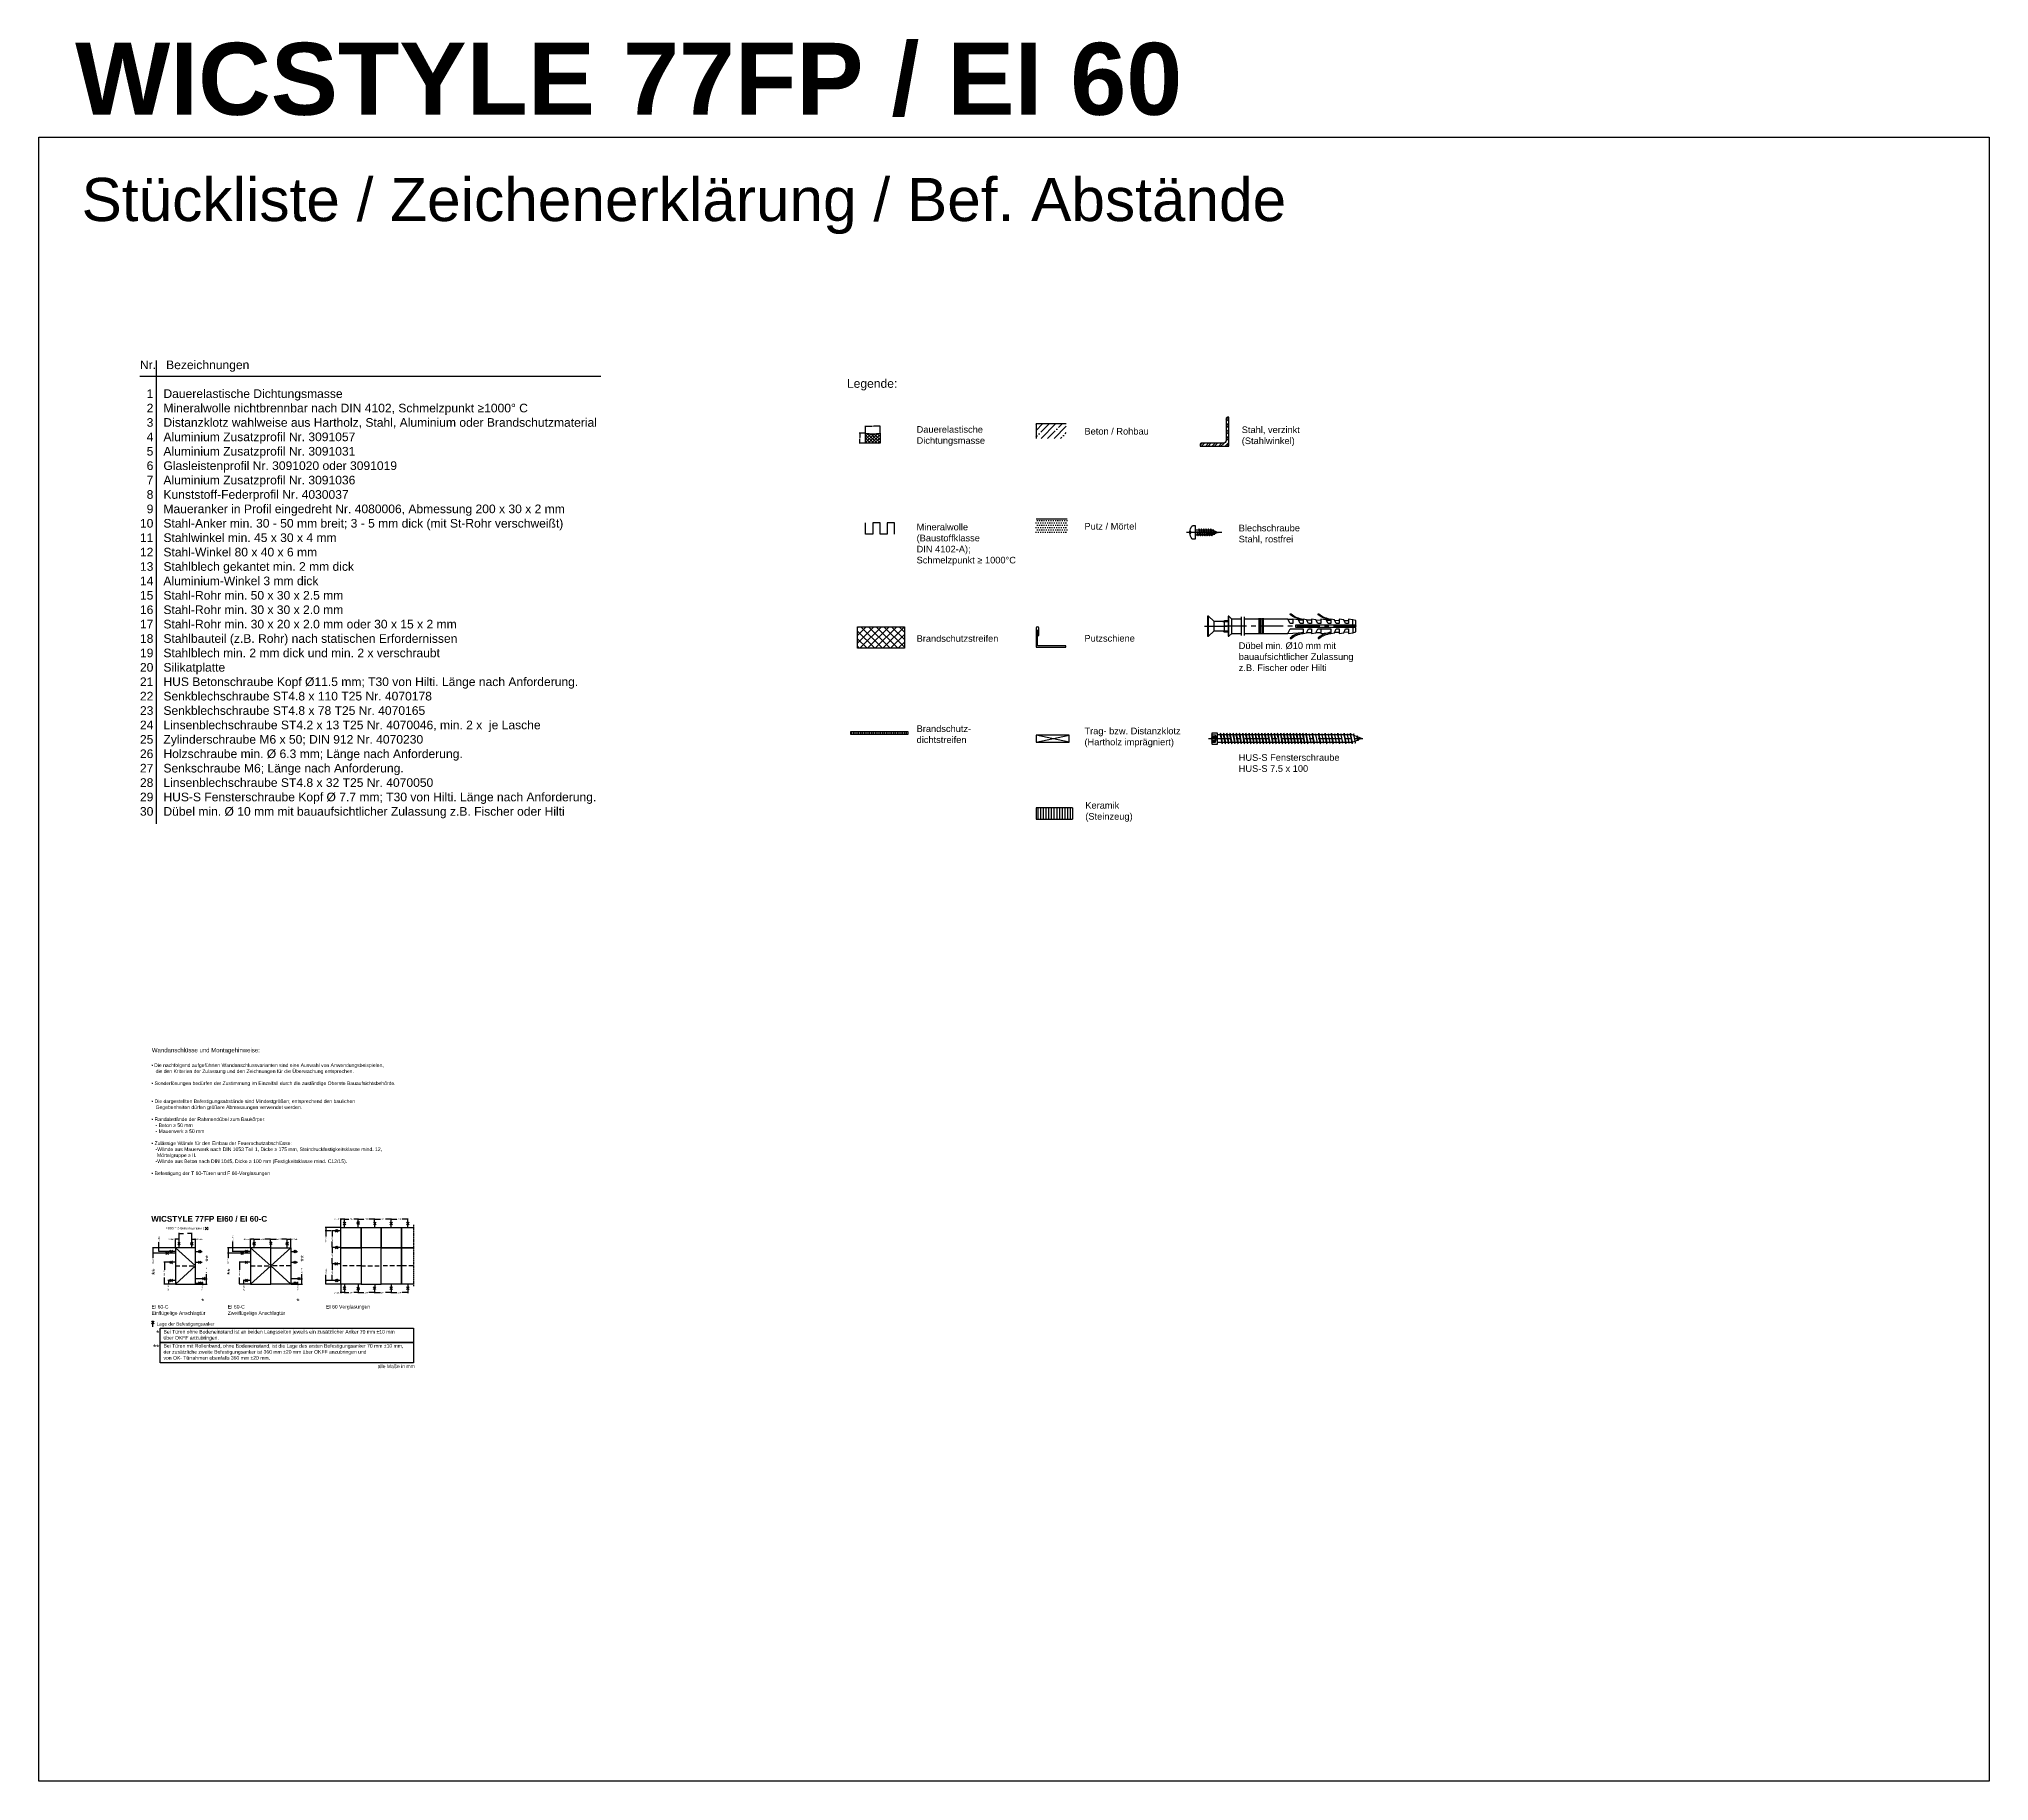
# Model space of a CAD drawing. Header units: millimetres. Extents: x -1821 to 14707, y -2864 to 1473.
# Drawn here: x 0 to 2707, y -2864 to -445 of the extents above; entities that cross this region are included whole.
import ezdxf
from ezdxf.enums import TextEntityAlignment as Align

# ---------------------------------------------------------------- set-up
doc = ezdxf.new("R2010")
doc.units = ezdxf.units.MM
for name, pattern in [('AUSGEZOGEN', [0]), ('CENTER', [50.8, 31.75, -6.35, 6.35, -6.35]), ('DASHDOT', [1, 0.5, -0.25, 0, -0.25]), ('GESTRICHELT', [0.75, 0.5, -0.25]), ('VERDECKT', [9.525, 6.35, -3.175])]:
    doc.linetypes.add(name, pattern=pattern)
for name, color, linetype in [('00TXT', 7, 'AUSGEZOGEN'), ('01TXT', 7, 'Continuous'), ('BOUND_EXT', 30, 'Continuous'), ('CENT_12', 40, 'CENTER'), ('CENT_18', 3, 'CENTER'), ('CENT_25', 2, 'DASHDOT'), ('CONST18', 3, 'Continuous'), ('CONST25', 2, 'Continuous'), ('CONST35', 7, 'Continuous'), ('DICHT_PAR', 3, 'Continuous'), ('HIDE_25', 2, 'GESTRICHELT'), ('LLMASSE', 7, 'AUSGEZOGEN')]:
    doc.layers.add(name, color=color, linetype=linetype)
doc.styles.add('BEMSTIL', font='8SIMPLEX.SHX', dxfattribs={"width": 0.85})
doc.styles.add('HLVL00S00', font='swiss.ttf')
doc.styles.get("Standard").update_dxf_attribs({"font": 'isocp.shx'})
doc.styles.add('SWISS', font='swiss.ttf')
doc.styles.add('SWISSB', font='swissb.ttf')
doc.styles.add('SWISSL', font='swissl.ttf')
doc.dimstyles.new('BEM_DOC_2', dxfattribs={"dimscale": 0.5, "dimtxt": 3.4, "dimasz": 1.5, "dimexe": 1.5, "dimexo": 0.6, "dimgap": 1.5, "dimtad": 0, "dimlfac": 2, "dimdsep": 46, "dimtxsty": 'BEMSTIL', "dimblk": 'PUNKT', "dimcen": 0, "dimclrd": 3, "dimclre": 3, "dimclrt": 3, "dimadec": 0, "dimazin": 0, "dimtfac": 0.7, "dimtofl": 0, "dimtmove": 2, "dimatfit": 3, "dimldrblk": 'PUNKT', "dimfxl": 1, "dimtolj": 1, "dimarcsym": 0})
doc.dimstyles.new('Dok-1zu2-PUNKT', dxfattribs={"dimscale": 0.5, "dimtxt": 3.4, "dimasz": 1.5, "dimexe": 1.5, "dimexo": 0.6, "dimgap": 1.5, "dimtad": 0, "dimlfac": 2, "dimdsep": 46, "dimtxsty": 'BEMSTIL', "dimblk": 'PUNKT', "dimblk1": 'PUNKT', "dimblk2": 'PUNKT', "dimcen": 0, "dimclrd": 3, "dimclre": 3, "dimclrt": 3, "dimadec": 0, "dimazin": 0, "dimtfac": 0.7, "dimtofl": 0, "dimtmove": 0, "dimatfit": 3, "dimfxl": 1, "dimtolj": 1, "dimarcsym": 0})

# ---------------------------------------------------------------- blocks, each defined once
blk = doc.blocks.new('PUNKT')
at = {"color": 0, "linetype": 'Continuous'}
blk.add_line((-0.5, 0), (-1, 0), dxfattribs=at)
at = {"color": 0, "linetype": 'Continuous', "const_width": 0.5}
blk.add_lwpolyline([(-0.25, 0, 1), (0.25, 0, 1)], format="xyb", close=True, dxfattribs=at)
blk = doc.blocks.new('*D163')
at = {"layer": 'Defpoints', "color": 0, "transparency": 16777216}
for p in [(344.6, -2111.4), (321.6, -2116.8), (344.6, -2116.8)]:
    blk.add_point(p, dxfattribs=at)
at = {"layer": 'LLMASSE', "color": 3, "lineweight": -2, "transparency": 16777216}
for p, q in [((321.6, -2116.5), (321.6, -2110.7)), ((322.4, -2111.4), (329.6, -2111.4)), ((343.8, -2111.4), (336.6, -2111.4)), ((344.6, -2116.5), (344.6, -2110.7))]:
    blk.add_line(p, q, dxfattribs=at)
at = {"layer": 'LLMASSE', "color": 3, "lineweight": -2, "transparency": 16777216, "xscale": 0.75, "yscale": 0.75, "zscale": 0.75, "rotation": 180}
blk.add_blockref('PUNKT', (321.6, -2111.4), dxfattribs=at)
at = {"layer": 'LLMASSE', "color": 3, "lineweight": -2, "transparency": 16777216, "xscale": 0.75, "yscale": 0.75, "zscale": 0.75}
blk.add_blockref('PUNKT', (344.6, -2111.4), dxfattribs=at)
at = {"layer": 'LLMASSE', "color": 3, "transparency": 16777216, "insert": (333.1, -2111.4), "char_height": 1.7, "attachment_point": 5, "style": 'BEMSTIL'}
blk.add_mtext('\\A1;≤800', dxfattribs=at)
blk = doc.blocks.new('*D164')
at = {"layer": 'Defpoints', "color": 0, "transparency": 16777216}
for p in [(217.3, -2111.4), (212.3, -2117.4), (217.3, -2117.4)]:
    blk.add_point(p, dxfattribs=at)
at = {"layer": 'LLMASSE', "color": 3, "lineweight": -2, "transparency": 16777216}
for p, q in [((212.3, -2117.1), (212.3, -2110.7)), ((213, -2111.4), (216.6, -2111.4)), ((217.3, -2117.1), (217.3, -2110.7)), ((217.3, -2111.4), (218.1, -2111.4))]:
    blk.add_line(p, q, dxfattribs=at)
at = {"layer": 'LLMASSE', "color": 3, "lineweight": -2, "transparency": 16777216, "xscale": 0.75, "yscale": 0.75, "zscale": 0.75, "rotation": 180}
blk.add_blockref('PUNKT', (212.3, -2111.4), dxfattribs=at)
at = {"layer": 'LLMASSE', "color": 3, "lineweight": -2, "transparency": 16777216, "xscale": 0.75, "yscale": 0.75, "zscale": 0.75}
blk.add_blockref('PUNKT', (217.3, -2111.4), dxfattribs=at)
at = {"layer": 'LLMASSE', "color": 3, "transparency": 16777216, "insert": (222.8, -2111.4), "char_height": 1.7, "attachment_point": 5, "style": 'BEMSTIL'}
blk.add_mtext('\\A1;200±10', dxfattribs=at)
blk = doc.blocks.new('*D165')
at = {"layer": 'CONST25', "color": 3, "lineweight": -2, "transparency": 16777216}
for p, q in [((194.4, -2116.5), (194.4, -2102.5)), ((195.1, -2103.2), (200.6, -2103.2)), ((211.5, -2103.2), (206, -2103.2)), ((212.3, -2122.9), (212.3, -2102.5))]:
    blk.add_line(p, q, dxfattribs=at)
at = {"layer": 'Defpoints', "color": 0, "transparency": 16777216}
for p in [(212.3, -2103.2), (194.4, -2116.8), (212.3, -2123.2)]:
    blk.add_point(p, dxfattribs=at)
at = {"layer": 'CONST25', "color": 3, "lineweight": -2, "transparency": 16777216, "xscale": 0.75, "yscale": 0.75, "zscale": 0.75, "rotation": 180}
blk.add_blockref('PUNKT', (194.4, -2103.2), dxfattribs=at)
at = {"layer": 'CONST25', "color": 3, "lineweight": -2, "transparency": 16777216, "xscale": 0.75, "yscale": 0.75, "zscale": 0.75}
blk.add_blockref('PUNKT', (212.3, -2103.2), dxfattribs=at)
at = {"layer": 'CONST25', "color": 3, "transparency": 16777216, "insert": (203.3, -2103.2), "char_height": 1.7, "attachment_point": 5, "style": 'BEMSTIL'}
blk.add_mtext('\\A1;   ', dxfattribs=at)
blk = doc.blocks.new('*D166')
at = {"layer": 'Defpoints', "color": 0, "transparency": 16777216}
for p in [(189.3, -2111.4), (189.3, -2123.2), (194.4, -2117.4)]:
    blk.add_point(p, dxfattribs=at)
at = {"layer": 'LLMASSE', "color": 3, "lineweight": -2, "transparency": 16777216}
for p, q in [((189.3, -2111.4), (188.6, -2111.4)), ((189.3, -2122.9), (189.3, -2110.7)), ((193.6, -2111.4), (190.1, -2111.4)), ((194.4, -2117.1), (194.4, -2110.7))]:
    blk.add_line(p, q, dxfattribs=at)
at = {"layer": 'LLMASSE', "color": 3, "lineweight": -2, "transparency": 16777216, "xscale": 0.75, "yscale": 0.75, "zscale": 0.75, "rotation": 180}
blk.add_blockref('PUNKT', (189.3, -2111.4), dxfattribs=at)
at = {"layer": 'LLMASSE', "color": 3, "lineweight": -2, "transparency": 16777216, "xscale": 0.75, "yscale": 0.75, "zscale": 0.75}
blk.add_blockref('PUNKT', (194.4, -2111.4), dxfattribs=at)
at = {"layer": 'LLMASSE', "color": 3, "transparency": 16777216, "insert": (183.8, -2111.4), "char_height": 1.7, "attachment_point": 5, "style": 'BEMSTIL'}
blk.add_mtext('\\A1;200±10', dxfattribs=at)
blk = doc.blocks.new('*D167')
at = {"layer": 'CONST25', "color": 3, "lineweight": -2, "transparency": 16777216}
for p, q in [((183.2, -2168.6), (179, -2168.6)), ((189, -2173.6), (179, -2173.6)), ((179.7, -2169.3), (179.7, -2172.9)), ((179.7, -2173.6), (179.7, -2174.4))]:
    blk.add_line(p, q, dxfattribs=at)
at = {"layer": 'Defpoints', "color": 0, "transparency": 16777216}
for p in [(179.7, -2173.6), (183.5, -2168.6), (189.3, -2173.6)]:
    blk.add_point(p, dxfattribs=at)
at = {"layer": 'CONST25', "color": 3, "lineweight": -2, "transparency": 16777216, "xscale": 0.75, "yscale": 0.75, "zscale": 0.75}
for p, rotation in [((179.7, -2168.6), 90), ((179.7, -2173.6), 270)]:
    blk.add_blockref('PUNKT', p, dxfattribs=dict(at, rotation=rotation))
at = {"layer": 'CONST25', "color": 3, "transparency": 16777216, "insert": (179.7, -2179.3), "char_height": 1.7, "attachment_point": 5, "rotation": 90, "style": 'BEMSTIL'}
blk.add_mtext('\\A1;200±20', dxfattribs=at)
blk = doc.blocks.new('*D168')
at = {"layer": 'CONST25', "color": 3, "lineweight": -2, "transparency": 16777216}
for p, q in [((183.2, -2143.4), (173.4, -2143.4)), ((174.1, -2144.1), (174.1, -2153.6)), ((174.1, -2172.9), (174.1, -2164.5)), ((189, -2173.6), (173.4, -2173.6))]:
    blk.add_line(p, q, dxfattribs=at)
at = {"layer": 'Defpoints', "color": 0, "transparency": 16777216}
for p in [(174.1, -2143.4), (183.5, -2143.4), (189.3, -2173.6)]:
    blk.add_point(p, dxfattribs=at)
at = {"layer": 'CONST25', "color": 3, "lineweight": -2, "transparency": 16777216, "xscale": 0.75, "yscale": 0.75, "zscale": 0.75}
for p, rotation in [((174.1, -2143.4), 90), ((174.1, -2173.6), 270)]:
    blk.add_blockref('PUNKT', p, dxfattribs=dict(at, rotation=rotation))
at = {"layer": 'CONST25', "color": 3, "transparency": 16777216, "insert": (174.1, -2159), "char_height": 1.7, "attachment_point": 5, "rotation": 90, "style": 'BEMSTIL'}
blk.add_mtext('\\A1;1300±20', dxfattribs=at)
blk = doc.blocks.new('*D169')
at = {"layer": 'CONST25', "color": 3, "lineweight": -2, "transparency": 16777216}
for p, q in [((189, -2123.2), (165.8, -2123.2)), ((183.2, -2128.3), (165.8, -2128.3)), ((166.5, -2123.2), (166.5, -2115.4)), ((166.5, -2127.5), (166.5, -2124))]:
    blk.add_line(p, q, dxfattribs=at)
at = {"layer": 'Defpoints', "color": 0, "transparency": 16777216}
for p in [(166.5, -2123.2), (183.5, -2128.3), (189.3, -2123.2)]:
    blk.add_point(p, dxfattribs=at)
at = {"layer": 'CONST25', "color": 3, "lineweight": -2, "transparency": 16777216, "xscale": 0.75, "yscale": 0.75, "zscale": 0.75}
for p, rotation in [((166.5, -2123.2), 90), ((166.5, -2128.3), 270)]:
    blk.add_blockref('PUNKT', p, dxfattribs=dict(at, rotation=rotation))
at = {"layer": 'CONST25', "color": 3, "transparency": 16777216, "insert": (166.5, -2110.5), "char_height": 1.7, "attachment_point": 5, "rotation": 90, "style": 'BEMSTIL'}
blk.add_mtext('\\A1;200±20', dxfattribs=at)
blk = doc.blocks.new('*D170')
at = {"layer": 'Defpoints', "color": 0, "transparency": 16777216}
for p in [(293.6, -2111.4), (293.6, -2123.2), (298.7, -2117.4)]:
    blk.add_point(p, dxfattribs=at)
at = {"layer": 'LLMASSE', "color": 3, "lineweight": -2, "transparency": 16777216}
for p, q in [((293.6, -2111.4), (292.9, -2111.4)), ((293.6, -2122.9), (293.6, -2110.7)), ((297.9, -2111.4), (294.4, -2111.4)), ((298.7, -2117.1), (298.7, -2110.7))]:
    blk.add_line(p, q, dxfattribs=at)
at = {"layer": 'LLMASSE', "color": 3, "lineweight": -2, "transparency": 16777216, "xscale": 0.75, "yscale": 0.75, "zscale": 0.75, "rotation": 180}
blk.add_blockref('PUNKT', (293.6, -2111.4), dxfattribs=at)
at = {"layer": 'LLMASSE', "color": 3, "lineweight": -2, "transparency": 16777216, "xscale": 0.75, "yscale": 0.75, "zscale": 0.75}
blk.add_blockref('PUNKT', (298.7, -2111.4), dxfattribs=at)
at = {"layer": 'LLMASSE', "color": 3, "transparency": 16777216, "insert": (288.1, -2111.4), "char_height": 1.7, "attachment_point": 5, "style": 'BEMSTIL'}
blk.add_mtext('\\A1;200±10', dxfattribs=at)
blk = doc.blocks.new('*D171')
at = {"layer": 'CONST25', "color": 3, "lineweight": -2, "transparency": 16777216}
for p, q in [((293.3, -2123.2), (268.3, -2123.2)), ((287.5, -2128.3), (268.3, -2128.3)), ((269.1, -2123.2), (269.1, -2114.4)), ((269.1, -2127.5), (269.1, -2124))]:
    blk.add_line(p, q, dxfattribs=at)
at = {"layer": 'Defpoints', "color": 0, "transparency": 16777216}
for p in [(269.1, -2128.3), (287.8, -2128.3), (293.6, -2123.2)]:
    blk.add_point(p, dxfattribs=at)
at = {"layer": 'CONST25', "color": 3, "lineweight": -2, "transparency": 16777216, "xscale": 0.75, "yscale": 0.75, "zscale": 0.75}
for p, rotation in [((269.1, -2123.2), 90), ((269.1, -2128.3), 270)]:
    blk.add_blockref('PUNKT', p, dxfattribs=dict(at, rotation=rotation))
at = {"layer": 'CONST25', "color": 3, "transparency": 16777216, "insert": (269.1, -2109.5), "char_height": 1.7, "attachment_point": 5, "rotation": 90, "style": 'BEMSTIL'}
blk.add_mtext('\\A1;200±20', dxfattribs=at)
blk = doc.blocks.new('*D172')
at = {"layer": 'Defpoints', "color": 0, "transparency": 16777216}
for p in [(321.6, -2111.4), (298.7, -2116.8), (321.6, -2116.8)]:
    blk.add_point(p, dxfattribs=at)
at = {"layer": 'LLMASSE', "color": 3, "lineweight": -2, "transparency": 16777216}
for p, q in [((298.7, -2116.5), (298.7, -2110.7)), ((299.4, -2111.4), (306.7, -2111.4)), ((320.9, -2111.4), (313.7, -2111.4)), ((321.6, -2116.5), (321.6, -2110.7))]:
    blk.add_line(p, q, dxfattribs=at)
at = {"layer": 'LLMASSE', "color": 3, "lineweight": -2, "transparency": 16777216, "xscale": 0.75, "yscale": 0.75, "zscale": 0.75, "rotation": 180}
blk.add_blockref('PUNKT', (298.7, -2111.4), dxfattribs=at)
at = {"layer": 'LLMASSE', "color": 3, "lineweight": -2, "transparency": 16777216, "xscale": 0.75, "yscale": 0.75, "zscale": 0.75}
blk.add_blockref('PUNKT', (321.6, -2111.4), dxfattribs=at)
at = {"layer": 'LLMASSE', "color": 3, "transparency": 16777216, "insert": (310.2, -2111.4), "char_height": 1.7, "attachment_point": 5, "style": 'BEMSTIL'}
blk.add_mtext('\\A1;≤800', dxfattribs=at)
blk = doc.blocks.new('*D173')
at = {"layer": 'CONST25', "color": 3, "lineweight": -2, "transparency": 16777216}
for p, q in [((287.5, -2143.4), (277.7, -2143.4)), ((278.4, -2144.1), (278.4, -2153.6)), ((278.4, -2172.9), (278.4, -2164.5)), ((293.3, -2173.6), (277.7, -2173.6))]:
    blk.add_line(p, q, dxfattribs=at)
at = {"layer": 'Defpoints', "color": 0, "transparency": 16777216}
for p in [(278.4, -2143.4), (287.8, -2143.4), (293.6, -2173.6)]:
    blk.add_point(p, dxfattribs=at)
at = {"layer": 'CONST25', "color": 3, "lineweight": -2, "transparency": 16777216, "xscale": 0.75, "yscale": 0.75, "zscale": 0.75}
for p, rotation in [((278.4, -2143.4), 90), ((278.4, -2173.6), 270)]:
    blk.add_blockref('PUNKT', p, dxfattribs=dict(at, rotation=rotation))
at = {"layer": 'CONST25', "color": 3, "transparency": 16777216, "insert": (278.4, -2159), "char_height": 1.7, "attachment_point": 5, "rotation": 90, "style": 'BEMSTIL'}
blk.add_mtext('\\A1;1300±20', dxfattribs=at)
blk = doc.blocks.new('*D187')
at = {"layer": 'Defpoints', "color": 0, "transparency": 16777216}
for p in [(466, -2083.4), (443, -2088.8), (466, -2088.8)]:
    blk.add_point(p, dxfattribs=at)
at = {"layer": 'LLMASSE', "color": 3, "lineweight": -2, "transparency": 16777216}
for p, q in [((443, -2088.5), (443, -2082.7)), ((443.8, -2083.4), (451, -2083.4)), ((465.3, -2083.4), (458, -2083.4)), ((466, -2088.5), (466, -2082.7))]:
    blk.add_line(p, q, dxfattribs=at)
at = {"layer": 'LLMASSE', "color": 3, "lineweight": -2, "transparency": 16777216, "xscale": 0.75, "yscale": 0.75, "zscale": 0.75, "rotation": 180}
blk.add_blockref('PUNKT', (443, -2083.4), dxfattribs=at)
at = {"layer": 'LLMASSE', "color": 3, "lineweight": -2, "transparency": 16777216, "xscale": 0.75, "yscale": 0.75, "zscale": 0.75}
blk.add_blockref('PUNKT', (466, -2083.4), dxfattribs=at)
at = {"layer": 'LLMASSE', "color": 3, "transparency": 16777216, "insert": (454.5, -2083.4), "char_height": 1.7, "attachment_point": 5, "style": 'BEMSTIL'}
blk.add_mtext('\\A1;≤800', dxfattribs=at)
blk = doc.blocks.new('*D188')
at = {"layer": 'Defpoints', "color": 0, "transparency": 16777216}
for p in [(419, -2083.4), (419, -2095.2), (424.1, -2089.4)]:
    blk.add_point(p, dxfattribs=at)
at = {"layer": 'LLMASSE', "color": 3, "lineweight": -2, "transparency": 16777216}
for p, q in [((419, -2083.4), (418.3, -2083.4)), ((419, -2094.9), (419, -2082.7)), ((423.3, -2083.4), (419.8, -2083.4)), ((424.1, -2089.1), (424.1, -2082.7))]:
    blk.add_line(p, q, dxfattribs=at)
at = {"layer": 'LLMASSE', "color": 3, "lineweight": -2, "transparency": 16777216, "xscale": 0.75, "yscale": 0.75, "zscale": 0.75, "rotation": 180}
blk.add_blockref('PUNKT', (419, -2083.4), dxfattribs=at)
at = {"layer": 'LLMASSE', "color": 3, "lineweight": -2, "transparency": 16777216, "xscale": 0.75, "yscale": 0.75, "zscale": 0.75}
blk.add_blockref('PUNKT', (424.1, -2083.4), dxfattribs=at)
at = {"layer": 'LLMASSE', "color": 3, "transparency": 16777216, "insert": (413.4, -2083.4), "char_height": 1.7, "attachment_point": 5, "style": 'BEMSTIL'}
blk.add_mtext('\\A1;200±20', dxfattribs=at)
blk = doc.blocks.new('*D189')
at = {"layer": 'CONST25', "color": 3, "lineweight": -2, "transparency": 16777216}
for p, q in [((418.7, -2095.2), (397.5, -2095.2)), ((405.5, -2099.7), (397.5, -2099.7)), ((398.2, -2096), (398.2, -2099)), ((398.2, -2099.7), (398.2, -2107.6))]:
    blk.add_line(p, q, dxfattribs=at)
at = {"layer": 'Defpoints', "color": 0, "transparency": 16777216}
for p in [(398.2, -2095.2), (405.8, -2099.7), (419, -2095.2)]:
    blk.add_point(p, dxfattribs=at)
at = {"layer": 'CONST25', "color": 3, "lineweight": -2, "transparency": 16777216, "xscale": 0.75, "yscale": 0.75, "zscale": 0.75}
for p, rotation in [((398.2, -2095.2), 90), ((398.2, -2099.7), 270)]:
    blk.add_blockref('PUNKT', p, dxfattribs=dict(at, rotation=rotation))
at = {"layer": 'CONST25', "color": 3, "transparency": 16777216, "insert": (398.2, -2112.5), "char_height": 1.7, "attachment_point": 5, "rotation": 90, "style": 'BEMSTIL'}
blk.add_mtext('\\A1;200±20', dxfattribs=at)
blk = doc.blocks.new('*D190')
at = {"layer": 'Defpoints', "color": 0, "transparency": 16777216}
for p in [(349.6, -2111.4), (344.6, -2117.4), (349.6, -2117.4)]:
    blk.add_point(p, dxfattribs=at)
at = {"layer": 'LLMASSE', "color": 3, "lineweight": -2, "transparency": 16777216}
for p, q in [((344.6, -2117.1), (344.6, -2110.7)), ((345.3, -2111.4), (348.9, -2111.4)), ((349.6, -2117.1), (349.6, -2110.7)), ((349.6, -2111.4), (350.4, -2111.4))]:
    blk.add_line(p, q, dxfattribs=at)
at = {"layer": 'LLMASSE', "color": 3, "lineweight": -2, "transparency": 16777216, "xscale": 0.75, "yscale": 0.75, "zscale": 0.75, "rotation": 180}
blk.add_blockref('PUNKT', (344.6, -2111.4), dxfattribs=at)
at = {"layer": 'LLMASSE', "color": 3, "lineweight": -2, "transparency": 16777216, "xscale": 0.75, "yscale": 0.75, "zscale": 0.75}
blk.add_blockref('PUNKT', (349.6, -2111.4), dxfattribs=at)
at = {"layer": 'LLMASSE', "color": 3, "transparency": 16777216, "insert": (355.1, -2111.4), "char_height": 1.7, "attachment_point": 5, "style": 'BEMSTIL'}
blk.add_mtext('\\A1;200±10', dxfattribs=at)
blk = doc.blocks.new('*D191')
at = {"layer": 'Defpoints', "color": 0, "transparency": 16777216}
for p in [(407.2, -2099.7), (412.6, -2099.7), (412.6, -2122.7)]:
    blk.add_point(p, dxfattribs=at)
at = {"layer": 'LLMASSE', "color": 3, "lineweight": -2, "transparency": 16777216}
for p, q in [((412.3, -2099.7), (406.5, -2099.7)), ((407.2, -2100.5), (407.2, -2107.7)), ((412.3, -2122.7), (406.5, -2122.7)), ((407.2, -2121.9), (407.2, -2114.7))]:
    blk.add_line(p, q, dxfattribs=at)
at = {"layer": 'LLMASSE', "color": 3, "lineweight": -2, "transparency": 16777216, "xscale": 0.75, "yscale": 0.75, "zscale": 0.75}
for p, rotation in [((407.2, -2099.7), 90), ((407.2, -2122.7), 270)]:
    blk.add_blockref('PUNKT', p, dxfattribs=dict(at, rotation=rotation))
at = {"layer": 'LLMASSE', "color": 3, "transparency": 16777216, "insert": (407.2, -2111.2), "char_height": 1.7, "attachment_point": 5, "rotation": 90, "style": 'BEMSTIL'}
blk.add_mtext('\\A1;≤800', dxfattribs=at)
blk = doc.blocks.new('*D192')
at = {"layer": 'Defpoints', "color": 0, "transparency": 16777216}
for p in [(407.2, -2145.6), (412.6, -2145.6), (412.6, -2168.6)]:
    blk.add_point(p, dxfattribs=at)
at = {"layer": 'LLMASSE', "color": 3, "lineweight": -2, "transparency": 16777216}
for p, q in [((412.3, -2145.6), (406.5, -2145.6)), ((407.2, -2146.4), (407.2, -2153.6)), ((407.2, -2167.8), (407.2, -2160.6)), ((412.3, -2168.6), (406.5, -2168.6))]:
    blk.add_line(p, q, dxfattribs=at)
at = {"layer": 'LLMASSE', "color": 3, "lineweight": -2, "transparency": 16777216, "xscale": 0.75, "yscale": 0.75, "zscale": 0.75}
for p, rotation in [((407.2, -2145.6), 90), ((407.2, -2168.6), 270)]:
    blk.add_blockref('PUNKT', p, dxfattribs=dict(at, rotation=rotation))
at = {"layer": 'LLMASSE', "color": 3, "transparency": 16777216, "insert": (407.2, -2157.1), "char_height": 1.7, "attachment_point": 5, "rotation": 90, "style": 'BEMSTIL'}
blk.add_mtext('\\A1;≤800', dxfattribs=at)
blk = doc.blocks.new('*D193')
at = {"layer": 'Defpoints', "color": 0, "transparency": 16777216}
for p in [(412.6, -2122.7), (407.2, -2145.6), (412.6, -2145.6)]:
    blk.add_point(p, dxfattribs=at)
at = {"layer": 'LLMASSE', "color": 3, "lineweight": -2, "transparency": 16777216}
for p, q in [((412.3, -2122.7), (406.5, -2122.7)), ((407.2, -2123.4), (407.2, -2130.7)), ((407.2, -2144.9), (407.2, -2137.7)), ((412.3, -2145.6), (406.5, -2145.6))]:
    blk.add_line(p, q, dxfattribs=at)
at = {"layer": 'LLMASSE', "color": 3, "lineweight": -2, "transparency": 16777216, "xscale": 0.75, "yscale": 0.75, "zscale": 0.75}
for p, rotation in [((407.2, -2122.7), 90), ((407.2, -2145.6), 270)]:
    blk.add_blockref('PUNKT', p, dxfattribs=dict(at, rotation=rotation))
at = {"layer": 'LLMASSE', "color": 3, "transparency": 16777216, "insert": (407.2, -2134.2), "char_height": 1.7, "attachment_point": 5, "rotation": 90, "style": 'BEMSTIL'}
blk.add_mtext('\\A1;≤800', dxfattribs=at)
blk = doc.blocks.new('*D194')
at = {"layer": 'Defpoints', "color": 0, "transparency": 16777216}
for p in [(443, -2083.4), (424.1, -2088.8), (443, -2088.8)]:
    blk.add_point(p, dxfattribs=at)
at = {"layer": 'LLMASSE', "color": 3, "lineweight": -2, "transparency": 16777216}
for p, q in [((424.1, -2088.5), (424.1, -2082.7)), ((424.8, -2083.4), (430.1, -2083.4)), ((442.3, -2083.4), (437.1, -2083.4)), ((443, -2088.5), (443, -2082.7))]:
    blk.add_line(p, q, dxfattribs=at)
at = {"layer": 'LLMASSE', "color": 3, "lineweight": -2, "transparency": 16777216, "xscale": 0.75, "yscale": 0.75, "zscale": 0.75, "rotation": 180}
blk.add_blockref('PUNKT', (424.1, -2083.4), dxfattribs=at)
at = {"layer": 'LLMASSE', "color": 3, "lineweight": -2, "transparency": 16777216, "xscale": 0.75, "yscale": 0.75, "zscale": 0.75}
blk.add_blockref('PUNKT', (443, -2083.4), dxfattribs=at)
at = {"layer": 'LLMASSE', "color": 3, "transparency": 16777216, "insert": (433.6, -2083.4), "char_height": 1.7, "attachment_point": 5, "style": 'BEMSTIL'}
blk.add_mtext('\\A1;≤800', dxfattribs=at)
blk = doc.blocks.new('*D195')
at = {"layer": 'Defpoints', "color": 0, "transparency": 16777216}
for p in [(511.9, -2083.4), (489, -2088.8), (511.9, -2088.8)]:
    blk.add_point(p, dxfattribs=at)
at = {"layer": 'LLMASSE', "color": 3, "lineweight": -2, "transparency": 16777216}
for p, q in [((489, -2088.5), (489, -2082.7)), ((489.7, -2083.4), (496.9, -2083.4)), ((511.2, -2083.4), (504, -2083.4)), ((511.9, -2088.5), (511.9, -2082.7))]:
    blk.add_line(p, q, dxfattribs=at)
at = {"layer": 'LLMASSE', "color": 3, "lineweight": -2, "transparency": 16777216, "xscale": 0.75, "yscale": 0.75, "zscale": 0.75, "rotation": 180}
blk.add_blockref('PUNKT', (489, -2083.4), dxfattribs=at)
at = {"layer": 'LLMASSE', "color": 3, "lineweight": -2, "transparency": 16777216, "xscale": 0.75, "yscale": 0.75, "zscale": 0.75}
blk.add_blockref('PUNKT', (511.9, -2083.4), dxfattribs=at)
at = {"layer": 'LLMASSE', "color": 3, "transparency": 16777216, "insert": (500.4, -2083.4), "char_height": 1.7, "attachment_point": 5, "style": 'BEMSTIL'}
blk.add_mtext('\\A1;≤800', dxfattribs=at)
blk = doc.blocks.new('*D196')
at = {"layer": 'Defpoints', "color": 0, "transparency": 16777216}
for p in [(489, -2083.4), (466, -2088.8), (489, -2088.8)]:
    blk.add_point(p, dxfattribs=at)
at = {"layer": 'LLMASSE', "color": 3, "lineweight": -2, "transparency": 16777216}
for p, q in [((466, -2088.5), (466, -2082.7)), ((466.8, -2083.4), (474, -2083.4)), ((488.2, -2083.4), (481, -2083.4)), ((489, -2088.5), (489, -2082.7))]:
    blk.add_line(p, q, dxfattribs=at)
at = {"layer": 'LLMASSE', "color": 3, "lineweight": -2, "transparency": 16777216, "xscale": 0.75, "yscale": 0.75, "zscale": 0.75, "rotation": 180}
blk.add_blockref('PUNKT', (466, -2083.4), dxfattribs=at)
at = {"layer": 'LLMASSE', "color": 3, "lineweight": -2, "transparency": 16777216, "xscale": 0.75, "yscale": 0.75, "zscale": 0.75}
blk.add_blockref('PUNKT', (489, -2083.4), dxfattribs=at)
at = {"layer": 'LLMASSE', "color": 3, "transparency": 16777216, "insert": (477.5, -2083.4), "char_height": 1.7, "attachment_point": 5, "style": 'BEMSTIL'}
blk.add_mtext('\\A1;≤800', dxfattribs=at)
blk = doc.blocks.new('*D197')
at = {"layer": 'CONST25', "color": 3, "lineweight": -2, "transparency": 16777216}
for p, q in [((287.5, -2168.6), (283.3, -2168.6)), ((293.3, -2173.6), (283.3, -2173.6)), ((284, -2169.3), (284, -2172.9)), ((284, -2173.6), (284, -2174.4))]:
    blk.add_line(p, q, dxfattribs=at)
at = {"layer": 'Defpoints', "color": 0, "transparency": 16777216}
for p in [(284, -2173.6), (287.8, -2168.6), (293.6, -2173.6)]:
    blk.add_point(p, dxfattribs=at)
at = {"layer": 'CONST25', "color": 3, "lineweight": -2, "transparency": 16777216, "xscale": 0.75, "yscale": 0.75, "zscale": 0.75}
for p, rotation in [((284, -2168.6), 90), ((284, -2173.6), 270)]:
    blk.add_blockref('PUNKT', p, dxfattribs=dict(at, rotation=rotation))
at = {"layer": 'CONST25', "color": 3, "transparency": 16777216, "insert": (284, -2179.3), "char_height": 1.7, "attachment_point": 5, "rotation": 90, "style": 'BEMSTIL'}
blk.add_mtext('\\A1;200±20', dxfattribs=at)
blk = doc.blocks.new('*D198')
at = {"layer": 'CONST25', "color": 3, "lineweight": -2, "transparency": 16777216}
for p, q in [((398.4, -2168.6), (398.4, -2160.7)), ((412.9, -2168.6), (397.7, -2168.6)), ((418.7, -2173.6), (397.7, -2173.6)), ((398.4, -2172.9), (398.4, -2169.3))]:
    blk.add_line(p, q, dxfattribs=at)
at = {"layer": 'Defpoints', "color": 0, "transparency": 16777216}
for p in [(398.4, -2173.6), (413.2, -2168.6), (419, -2173.6)]:
    blk.add_point(p, dxfattribs=at)
at = {"layer": 'CONST25', "color": 3, "lineweight": -2, "transparency": 16777216, "xscale": 0.75, "yscale": 0.75, "zscale": 0.75}
for p, rotation in [((398.4, -2168.6), 90), ((398.4, -2173.6), 270)]:
    blk.add_blockref('PUNKT', p, dxfattribs=dict(at, rotation=rotation))
at = {"layer": 'CONST25', "color": 3, "transparency": 16777216, "insert": (398.4, -2155.8), "char_height": 1.7, "attachment_point": 5, "rotation": 90, "style": 'BEMSTIL'}
blk.add_mtext('\\A1;200±20', dxfattribs=at)
blk = doc.blocks.new('*D174')
at = {"layer": 'CONST25', "color": 3, "lineweight": -2, "transparency": 16777216}
for p, q in [((217.6, -2173.6), (227.7, -2173.6)), ((223.4, -2172.1), (227.7, -2172.1)), ((226.9, -2171.4), (226.9, -2170.6)), ((226.9, -2174.4), (226.9, -2175.1))]:
    blk.add_line(p, q, dxfattribs=at)
at = {"layer": 'Defpoints', "color": 0, "transparency": 16777216}
for p in [(217.3, -2173.6), (223.1, -2172.1), (226.9, -2173.6)]:
    blk.add_point(p, dxfattribs=at)
at = {"layer": 'CONST25', "color": 3, "lineweight": -2, "transparency": 16777216, "xscale": 0.75, "yscale": 0.75, "zscale": 0.75}
for p, rotation in [((226.9, -2172.1), 270), ((226.9, -2173.6), 90)]:
    blk.add_blockref('PUNKT', p, dxfattribs=dict(at, rotation=rotation))
at = {"layer": 'CONST25', "color": 3, "transparency": 16777216, "insert": (226.9, -2179.2), "char_height": 1.7, "attachment_point": 5, "rotation": 90, "style": 'BEMSTIL'}
blk.add_mtext('\\A1;70±10', dxfattribs=at)
blk = doc.blocks.new('*D175')
at = {"layer": 'CONST25', "color": 3, "lineweight": -2, "transparency": 16777216}
for p, q in [((232.5, -2166.1), (232.5, -2159.7)), ((223.2, -2173.6), (233.3, -2173.6)), ((229, -2166.1), (233.3, -2166.1)), ((232.5, -2172.9), (232.5, -2166.8))]:
    blk.add_line(p, q, dxfattribs=at)
at = {"layer": 'Defpoints', "color": 0, "transparency": 16777216}
for p in [(222.9, -2173.6), (228.7, -2166.1), (232.5, -2173.6)]:
    blk.add_point(p, dxfattribs=at)
at = {"layer": 'CONST25', "color": 3, "lineweight": -2, "transparency": 16777216, "xscale": 0.75, "yscale": 0.75, "zscale": 0.75}
for p, rotation in [((232.5, -2166.1), 90), ((232.5, -2173.6), 270)]:
    blk.add_blockref('PUNKT', p, dxfattribs=dict(at, rotation=rotation))
at = {"layer": 'CONST25', "color": 3, "transparency": 16777216, "insert": (232.5, -2154.8), "char_height": 1.7, "attachment_point": 5, "rotation": 90, "style": 'BEMSTIL'}
blk.add_mtext('\\A1;360±20', dxfattribs=at)
blk = doc.blocks.new('*D176')
at = {"layer": 'CONST25', "color": 3, "lineweight": -2, "transparency": 16777216}
for p, q in [((364.8, -2166.1), (364.8, -2159.7)), ((355.5, -2173.6), (365.6, -2173.6)), ((361.3, -2166.1), (365.6, -2166.1)), ((364.8, -2172.9), (364.8, -2166.8))]:
    blk.add_line(p, q, dxfattribs=at)
at = {"layer": 'Defpoints', "color": 0, "transparency": 16777216}
for p in [(355.2, -2173.6), (361, -2166.1), (364.8, -2173.6)]:
    blk.add_point(p, dxfattribs=at)
at = {"layer": 'CONST25', "color": 3, "lineweight": -2, "transparency": 16777216, "xscale": 0.75, "yscale": 0.75, "zscale": 0.75}
for p, rotation in [((364.8, -2166.1), 90), ((364.8, -2173.6), 270)]:
    blk.add_blockref('PUNKT', p, dxfattribs=dict(at, rotation=rotation))
at = {"layer": 'CONST25', "color": 3, "transparency": 16777216, "insert": (364.8, -2154.8), "char_height": 1.7, "attachment_point": 5, "rotation": 90, "style": 'BEMSTIL'}
blk.add_mtext('\\A1;360±20', dxfattribs=at)
blk = doc.blocks.new('*D177')
at = {"layer": 'CONST25', "color": 3, "lineweight": -2, "transparency": 16777216}
for p, q in [((349.9, -2173.6), (360, -2173.6)), ((355.7, -2172.1), (360, -2172.1)), ((359.2, -2171.4), (359.2, -2170.6)), ((359.2, -2174.4), (359.2, -2175.1))]:
    blk.add_line(p, q, dxfattribs=at)
at = {"layer": 'Defpoints', "color": 0, "transparency": 16777216}
for p in [(349.6, -2173.6), (355.4, -2172.1), (359.2, -2173.6)]:
    blk.add_point(p, dxfattribs=at)
at = {"layer": 'CONST25', "color": 3, "lineweight": -2, "transparency": 16777216, "xscale": 0.75, "yscale": 0.75, "zscale": 0.75}
for p, rotation in [((359.2, -2172.1), 270), ((359.2, -2173.6), 90)]:
    blk.add_blockref('PUNKT', p, dxfattribs=dict(at, rotation=rotation))
at = {"layer": 'CONST25', "color": 3, "transparency": 16777216, "insert": (359.2, -2179.2), "char_height": 1.7, "attachment_point": 5, "rotation": 90, "style": 'BEMSTIL'}
blk.add_mtext('\\A1;70±10', dxfattribs=at)
blk = doc.blocks.new('*D178')
at = {"layer": 'Defpoints', "color": 0, "transparency": 16777216}
for p in [(443, -2180), (466, -2180), (466, -2185.4)]:
    blk.add_point(p, dxfattribs=at)
at = {"layer": 'LLMASSE', "color": 3, "lineweight": -2, "transparency": 16777216}
for p, q in [((443, -2180.3), (443, -2186.2)), ((443.8, -2185.4), (451, -2185.4)), ((465.3, -2185.4), (458, -2185.4)), ((466, -2180.3), (466, -2186.2))]:
    blk.add_line(p, q, dxfattribs=at)
at = {"layer": 'LLMASSE', "color": 3, "lineweight": -2, "transparency": 16777216, "xscale": 0.75, "yscale": 0.75, "zscale": 0.75, "rotation": 180}
blk.add_blockref('PUNKT', (443, -2185.4), dxfattribs=at)
at = {"layer": 'LLMASSE', "color": 3, "lineweight": -2, "transparency": 16777216, "xscale": 0.75, "yscale": 0.75, "zscale": 0.75}
blk.add_blockref('PUNKT', (466, -2185.4), dxfattribs=at)
at = {"layer": 'LLMASSE', "color": 3, "transparency": 16777216, "insert": (454.5, -2185.4), "char_height": 1.7, "attachment_point": 5, "style": 'BEMSTIL'}
blk.add_mtext('\\A1;≤800', dxfattribs=at)
blk = doc.blocks.new('*D179')
at = {"layer": 'Defpoints', "color": 0, "transparency": 16777216}
for p in [(419, -2173.6), (419, -2185.4), (424.1, -2179.4)]:
    blk.add_point(p, dxfattribs=at)
at = {"layer": 'LLMASSE', "color": 3, "lineweight": -2, "transparency": 16777216}
for p, q in [((419, -2185.4), (418.3, -2185.4)), ((419, -2173.9), (419, -2186.2)), ((423.3, -2185.4), (419.8, -2185.4)), ((424.1, -2179.7), (424.1, -2186.2))]:
    blk.add_line(p, q, dxfattribs=at)
at = {"layer": 'LLMASSE', "color": 3, "lineweight": -2, "transparency": 16777216, "xscale": 0.75, "yscale": 0.75, "zscale": 0.75, "rotation": 180}
blk.add_blockref('PUNKT', (419, -2185.4), dxfattribs=at)
at = {"layer": 'LLMASSE', "color": 3, "lineweight": -2, "transparency": 16777216, "xscale": 0.75, "yscale": 0.75, "zscale": 0.75}
blk.add_blockref('PUNKT', (424.1, -2185.4), dxfattribs=at)
at = {"layer": 'LLMASSE', "color": 3, "transparency": 16777216, "insert": (413.4, -2185.4), "char_height": 1.7, "attachment_point": 5, "style": 'BEMSTIL'}
blk.add_mtext('\\A1;200±20', dxfattribs=at)
blk = doc.blocks.new('*D180')
at = {"layer": 'Defpoints', "color": 0, "transparency": 16777216}
for p in [(424.1, -2180), (443, -2180), (443, -2185.4)]:
    blk.add_point(p, dxfattribs=at)
at = {"layer": 'LLMASSE', "color": 3, "lineweight": -2, "transparency": 16777216}
for p, q in [((424.1, -2180.3), (424.1, -2186.2)), ((424.8, -2185.4), (430.1, -2185.4)), ((442.3, -2185.4), (437.1, -2185.4)), ((443, -2180.3), (443, -2186.2))]:
    blk.add_line(p, q, dxfattribs=at)
at = {"layer": 'LLMASSE', "color": 3, "lineweight": -2, "transparency": 16777216, "xscale": 0.75, "yscale": 0.75, "zscale": 0.75, "rotation": 180}
blk.add_blockref('PUNKT', (424.1, -2185.4), dxfattribs=at)
at = {"layer": 'LLMASSE', "color": 3, "lineweight": -2, "transparency": 16777216, "xscale": 0.75, "yscale": 0.75, "zscale": 0.75}
blk.add_blockref('PUNKT', (443, -2185.4), dxfattribs=at)
at = {"layer": 'LLMASSE', "color": 3, "transparency": 16777216, "insert": (433.6, -2185.4), "char_height": 1.7, "attachment_point": 5, "style": 'BEMSTIL'}
blk.add_mtext('\\A1;≤800', dxfattribs=at)
blk = doc.blocks.new('*D181')
at = {"layer": 'Defpoints', "color": 0, "transparency": 16777216}
for p in [(489, -2180), (511.9, -2180), (511.9, -2185.4)]:
    blk.add_point(p, dxfattribs=at)
at = {"layer": 'LLMASSE', "color": 3, "lineweight": -2, "transparency": 16777216}
for p, q in [((489, -2180.3), (489, -2186.2)), ((489.7, -2185.4), (496.9, -2185.4)), ((511.2, -2185.4), (504, -2185.4)), ((511.9, -2180.3), (511.9, -2186.2))]:
    blk.add_line(p, q, dxfattribs=at)
at = {"layer": 'LLMASSE', "color": 3, "lineweight": -2, "transparency": 16777216, "xscale": 0.75, "yscale": 0.75, "zscale": 0.75, "rotation": 180}
blk.add_blockref('PUNKT', (489, -2185.4), dxfattribs=at)
at = {"layer": 'LLMASSE', "color": 3, "lineweight": -2, "transparency": 16777216, "xscale": 0.75, "yscale": 0.75, "zscale": 0.75}
blk.add_blockref('PUNKT', (511.9, -2185.4), dxfattribs=at)
at = {"layer": 'LLMASSE', "color": 3, "transparency": 16777216, "insert": (500.4, -2185.4), "char_height": 1.7, "attachment_point": 5, "style": 'BEMSTIL'}
blk.add_mtext('\\A1;≤800', dxfattribs=at)
blk = doc.blocks.new('*D182')
at = {"layer": 'Defpoints', "color": 0, "transparency": 16777216}
for p in [(466, -2180), (489, -2180), (489, -2185.4)]:
    blk.add_point(p, dxfattribs=at)
at = {"layer": 'LLMASSE', "color": 3, "lineweight": -2, "transparency": 16777216}
for p, q in [((466, -2180.3), (466, -2186.2)), ((466.8, -2185.4), (474, -2185.4)), ((488.2, -2185.4), (481, -2185.4)), ((489, -2180.3), (489, -2186.2))]:
    blk.add_line(p, q, dxfattribs=at)
at = {"layer": 'LLMASSE', "color": 3, "lineweight": -2, "transparency": 16777216, "xscale": 0.75, "yscale": 0.75, "zscale": 0.75, "rotation": 180}
blk.add_blockref('PUNKT', (466, -2185.4), dxfattribs=at)
at = {"layer": 'LLMASSE', "color": 3, "lineweight": -2, "transparency": 16777216, "xscale": 0.75, "yscale": 0.75, "zscale": 0.75}
blk.add_blockref('PUNKT', (489, -2185.4), dxfattribs=at)
at = {"layer": 'LLMASSE', "color": 3, "transparency": 16777216, "insert": (477.5, -2185.4), "char_height": 1.7, "attachment_point": 5, "style": 'BEMSTIL'}
blk.add_mtext('\\A1;≤800', dxfattribs=at)
blk = doc.blocks.new('*D183')
at = {"layer": 'CONST25', "color": 3, "lineweight": -2, "transparency": 16777216}
for p, q in [((287.7, -2123.2), (261.7, -2123.2)), ((281.9, -2130.8), (261.7, -2130.8)), ((262.5, -2124), (262.5, -2130)), ((262.5, -2130.8), (262.5, -2137.2))]:
    blk.add_line(p, q, dxfattribs=at)
at = {"layer": 'Defpoints', "color": 0, "transparency": 16777216}
for p in [(262.5, -2123.2), (282.2, -2130.8), (288, -2123.2)]:
    blk.add_point(p, dxfattribs=at)
at = {"layer": 'CONST25', "color": 3, "lineweight": -2, "transparency": 16777216, "xscale": 0.75, "yscale": 0.75, "zscale": 0.75}
for p, rotation in [((262.5, -2123.2), 90), ((262.5, -2130.8), 270)]:
    blk.add_blockref('PUNKT', p, dxfattribs=dict(at, rotation=rotation))
at = {"layer": 'CONST25', "color": 3, "transparency": 16777216, "insert": (262.5, -2142.1), "char_height": 1.7, "attachment_point": 5, "rotation": 90, "style": 'BEMSTIL'}
blk.add_mtext('\\A1;360±20', dxfattribs=at)
blk = doc.blocks.new('*D184')
at = {"layer": 'CONST25', "color": 3, "lineweight": -2, "transparency": 16777216}
for p, q in [((183.4, -2123.2), (157.4, -2123.2)), ((177.6, -2130.8), (157.4, -2130.8)), ((158.2, -2124), (158.2, -2130)), ((158.2, -2130.8), (158.2, -2137.2))]:
    blk.add_line(p, q, dxfattribs=at)
at = {"layer": 'Defpoints', "color": 0, "transparency": 16777216}
for p in [(158.2, -2123.2), (177.9, -2130.8), (183.7, -2123.2)]:
    blk.add_point(p, dxfattribs=at)
at = {"layer": 'CONST25', "color": 3, "lineweight": -2, "transparency": 16777216, "xscale": 0.75, "yscale": 0.75, "zscale": 0.75}
for p, rotation in [((158.2, -2123.2), 90), ((158.2, -2130.8), 270)]:
    blk.add_blockref('PUNKT', p, dxfattribs=dict(at, rotation=rotation))
at = {"layer": 'CONST25', "color": 3, "transparency": 16777216, "insert": (158.2, -2142.1), "char_height": 1.7, "attachment_point": 5, "rotation": 90, "style": 'BEMSTIL'}
blk.add_mtext('\\A1;360±20', dxfattribs=at)
blk = doc.blocks.new('*D185')
at = {"layer": 'Defpoints', "color": 0, "transparency": 16777216}
for p in [(1147.6, -991.9), (1167.6, -982.3), (1167.6, -991.9)]:
    blk.add_point(p, dxfattribs=at)
at = {"layer": 'LLMASSE', "color": 3, "lineweight": -2, "transparency": 16777216}
for p, q in [((1147.6, -991.6), (1147.6, -981.6)), ((1148.3, -982.3), (1156.5, -982.3)), ((1166.8, -982.3), (1158.7, -982.3)), ((1167.6, -991.6), (1167.6, -981.6))]:
    blk.add_line(p, q, dxfattribs=at)
at = {"layer": 'LLMASSE', "color": 3, "lineweight": -2, "transparency": 16777216, "xscale": 0.75, "yscale": 0.75, "zscale": 0.75, "rotation": 180}
blk.add_blockref('PUNKT', (1147.6, -982.3), dxfattribs=at)
at = {"layer": 'LLMASSE', "color": 3, "lineweight": -2, "transparency": 16777216, "xscale": 0.75, "yscale": 0.75, "zscale": 0.75}
blk.add_blockref('PUNKT', (1167.6, -982.3), dxfattribs=at)
at = {"layer": 'LLMASSE', "color": 3, "transparency": 16777216, "insert": (1157.6, -982.3), "char_height": 1.7, "attachment_point": 5}
blk.add_mtext('\\A1;b', dxfattribs=at)
blk = doc.blocks.new('*X161')
at = {"color": 0}
for p, q in [((17.8, 60.23), (23.47, 65.9)), ((17.8, 62.88), (20.82, 65.9)), ((17.8, 65.53), (18.17, 65.9)), ((23.8, 58.4), (17.8, 64.4)), ((21.15, 58.4), (17.8, 61.75)), ((18.63, 58.4), (26.13, 65.9)), ((26.45, 58.4), (18.95, 65.9)), ((21.28, 58.4), (28.78, 65.9)), ((29.1, 58.4), (21.6, 65.9)), ((23.93, 58.4), (31.43, 65.9)), ((31.76, 58.4), (24.26, 65.9)), ((26.58, 58.4), (34.05, 65.87)), ((34.05, 58.76), (26.91, 65.9)), ((29.23, 58.4), (34.05, 63.22)), ((34.05, 61.41), (29.56, 65.9)), ((34.05, 64.06), (32.21, 65.9)), ((18.5, 58.4), (17.8, 59.1)), ((31.88, 58.4), (34.05, 60.57))]:
    blk.add_line(p, q, dxfattribs=at)
blk = doc.blocks.new('*D186')
at = {"layer": 'Defpoints', "color": 0, "transparency": 16777216}
for p in [(1147.6, -991.9), (1139.6, -1005.9), (1147.6, -1005.9)]:
    blk.add_point(p, dxfattribs=at)
at = {"layer": 'LLMASSE', "color": 3, "lineweight": -2, "transparency": 16777216}
for p, q in [((1147.3, -991.9), (1138.8, -991.9)), ((1139.6, -992.7), (1139.6, -997.8)), ((1139.6, -1005.2), (1139.6, -1000)), ((1147.3, -1005.9), (1138.8, -1005.9))]:
    blk.add_line(p, q, dxfattribs=at)
at = {"layer": 'LLMASSE', "color": 3, "lineweight": -2, "transparency": 16777216, "xscale": 0.75, "yscale": 0.75, "zscale": 0.75}
for p, rotation in [((1139.6, -991.9), 90), ((1139.6, -1005.9), 270)]:
    blk.add_blockref('PUNKT', p, dxfattribs=dict(at, rotation=rotation))
at = {"layer": 'LLMASSE', "color": 3, "transparency": 16777216, "insert": (1139.6, -998.9), "char_height": 1.7, "attachment_point": 5, "rotation": 90}
blk.add_mtext('\\A1;d', dxfattribs=at)
blk = doc.blocks.new('WS186061')
blk.add_lwpolyline([(4.4, 2, -0.234469), (4.8, 1.2), (4.8, 0), (-4.8, 0), (-4.8, 1.2, -0.234469), (-4.4, 2, -0.146081), (-0.5, 3.5), (-0.5, 3), (0.5, 3), (0.5, 3.5, -0.146081)], format="xyb", close=True)
at = {"linetype": 'CENTER'}
blk.add_lwpolyline([(0, -18.5), (0, 6)], dxfattribs=at)
for points in [[(0, -1.3), (-1.8, -1.7), (-2.4, -2.1), (-1.8, -2.5), (0, -2), (0.6, -1.6), (0, -1.3)], [(-2.4, -2.1), (0.6, -1.6)], [(-2.4, -3.7), (2.4, -2.9)], [(-2.4, -5.3), (2.4, -4.5)], [(-2.4, -6.9), (2.4, -6.1)], [(-2.4, -8.5), (2.4, -7.7)], [(-2.4, -10.1), (2.4, -9.3)], [(-2.4, -11.7), (2.4, -10.9)], [(-1.7, -13.2), (2, -12.6)], [(-1.3, -12.9), (-1.6, -12)], [(1.3, -12.9), (0, -16), (-1, -13.5)], [(1.8, -11.7), (1.5, -12.3)]]:
    blk.add_lwpolyline(points)
for points in [[(1.8, -3.2), (2.4, -2.9), (1.8, -2.5), (-1.8, -3.3), (-2.4, -3.7), (-1.8, -4.1)], [(1.8, -4.8), (2.4, -4.5), (1.8, -4.1), (-1.8, -4.9), (-2.4, -5.3), (-1.8, -5.7)], [(1.8, -6.4), (2.4, -6.1), (1.8, -5.7), (-1.8, -6.5), (-2.4, -6.9), (-1.8, -7.3)], [(1.8, -8), (2.4, -7.7), (1.8, -7.3), (-1.8, -8.1), (-2.4, -8.5), (-1.8, -8.9)], [(1.8, -9.6), (2.4, -9.3), (1.8, -8.9), (-1.8, -9.7), (-2.4, -10.1), (-1.8, -10.5)], [(1.8, -11.2), (2.4, -10.9), (1.8, -10.5), (-1.8, -11.3), (-2.4, -11.7), (-1.8, -12.1)], [(1.5, -12.3), (2, -12.6), (1.3, -12.9), (-1, -13.5), (-1.7, -13.2), (-1.3, -12.9)]]:
    blk.add_lwpolyline(points, close=True)
at = {"linetype": 'AUSGEZOGEN'}
for points in [[(-1.8, -0.7), (-1.8, -1.7)], [(-1.8, -2.5), (-1.8, -3.3)], [(-1.8, -4.1), (-1.8, -4.9)], [(-1.8, -5.7), (-1.8, -6.5)], [(-1.8, -7.3), (-1.8, -8.1)], [(-1.8, -8.9), (-1.8, -9.7)], [(-1.8, -10.5), (-1.8, -11.3)], [(1.8, -0.7), (1.8, -2.5)], [(1.8, -1.6), (1.8, -2.5)], [(1.8, -3.2), (1.8, -4.1)], [(1.8, -4.8), (1.8, -5.7)], [(1.8, -6.4), (1.8, -7.3)], [(1.8, -8), (1.8, -8.9)], [(1.8, -9.6), (1.8, -10.5)], [(1.8, -11.2), (1.8, -11.7)]]:
    blk.add_lwpolyline(points, dxfattribs=at)
for centre, start, end in [((-2.5, -0.7), 0, 90), ((2.5, -0.7), 90, 180)]:
    blk.add_arc(centre, 0.7, start, end)
blk = doc.blocks.new('*X162')
for p, q in [((147.4, 153.75), (151.4, 153.75)), ((147.4, 152.8125), (151.4, 152.8125)), ((147.4, 151.875), (151.4, 151.875)), ((147.4, 150.9375), (151.4, 150.9375)), ((147.4, 150), (151.4, 150)), ((147.4, 149.0625), (151.4, 149.0625)), ((147.4, 148.125), (151.4, 148.125)), ((147.4, 147.1875), (151.4, 147.1875)), ((147.4, 146.25), (151.4, 146.25)), ((147.4, 145.3125), (151.4, 145.3125)), ((147.4, 144.375), (151.4, 144.375)), ((147.4, 143.4375), (151.4, 143.4375)), ((147.4, 142.5), (151.4, 142.5))]:
    blk.add_line(p, q)
blk = doc.blocks.new('ll199174')
at = {"layer": 'DICHT_PAR'}
h = blk.add_hatch(dxfattribs=at)
h.set_pattern_fill('LINE', color=256, scale=0.4, angle=90, style=0)
h.set_pattern_definition([(90, (-29, 4.3), (-1.27, 8e-17), [])])
h.paths.add_polyline_path([(-29, 7.2), (-29, 5.5), (11, 5.5), (11, 7.2)])
blk.add_lwpolyline([(-29, 7.2), (-29, 5.5), (11, 5.5), (11, 7.2)], close=True, dxfattribs=at)

msp = doc.modelspace()

# ---------------------------------------------------------------- hatches: boundary and pattern name
at = {"layer": 'CONST25'}
h = msp.add_hatch(dxfattribs=at)
h.set_pattern_fill('STEEL', color=256, scale=2, style=0)
h.set_pattern_definition([(45, (1065.1895, -1397.109), (-4.49013, 4.49013), []), (45, (1065.1895, -1393.934), (-4.49013, 4.49013), [])])
h.paths.add_polyline_path([(1651.989474, -969.908857), (1649.989474, -969.908857, 0.4142135624), (1647.989474, -971.908857), (1647.989474, -1001.908857, -0.4142135624), (1643.989474, -1005.908857), (1613.989474, -1005.908857, 0.4142135624), (1611.989474, -1007.908857), (1611.989474, -1009.908857), (1651.989474, -1009.908857)])
h = msp.add_hatch(dxfattribs=at)
h.set_pattern_fill('ANSI37', color=256, style=0)
h.set_pattern_definition([(45, (1065.1895, -1397.109), (-2.245064, 2.245064), []), (135, (1065.1895, -1397.109), (-2.245064, -2.245064), [])])
h.paths.add_polyline_path([(1167.589474, -991.908857, -0.0839202169), (1147.589474, -991.908857), (1147.589474, -1005.908857), (1167.589474, -1005.908857)])
h = msp.add_hatch(dxfattribs=at)
h.set_pattern_fill('ANSI35', color=256, scale=2, style=0)
h.set_pattern_definition([(45, (1065.19, -1397.109), (-8.98026, 8.98026), []), (45, (1074.17, -1397.109), (-8.98026, 8.98026), [15.875, -3.175, 0, -3.175])])
h.paths.add_polyline_path([(1426.19424, -979.19855), (1384.189474, -979.19855), (1384.189474, -999.19855), (1426.19424, -999.19855)])
h = msp.add_hatch(dxfattribs=at)
h.set_pattern_fill('DOTS', color=256, scale=2, style=0)
h.set_pattern_definition([(0, (1065.1895, -1475.3753), (1.5875, 3.175), [0, -3.175])])
h.paths.add_polyline_path([(1427.589474, -1111.464963), (1384.189474, -1111.464963), (1384.189474, -1131.464963), (1427.560732, -1131.464963)])

# ---------------------------------------------------------------- linework, layer by layer
at = {"layer": '01TXT', "color": 2}
for points in [[(230.653608, -2094.66827), (234.189142, -2098.203804)], [(234.189142, -2094.66827), (230.653608, -2098.203804)]]:
    msp.add_lwpolyline(points, dxfattribs=at)
at = {"layer": 'BOUND_EXT'}
msp.add_lwpolyline([(0, -580.702408), (2707.197, -580.702408), (2707.197, -2863.70482), (0, -2863.70482)], close=True, dxfattribs=at)
msp.add_lwpolyline([(0, -580.702408), (2707.197, -580.702408), (2707.197, -2863.70482), (0, -2863.70482)], close=True, dxfattribs=at)
at = {"layer": 'CENT_12'}
for p, q in [((1617.953784, -1260.024222), (1650.790147, -1260.024222)), ((1623.454633, -1416.093112), (1837.826533, -1416.093112))]:
    msp.add_line(p, q, dxfattribs=at)
for points in [[(1828.990147, -1260.024222), (1646.190147, -1260.024222)], [(1668.990147, -1247.024222), (1668.990147, -1273.024222)], [(1672.990147, -1247.024222), (1672.990147, -1273.024222)]]:
    msp.add_lwpolyline(points, dxfattribs=at)
at = {"layer": 'CENT_18'}
for points in [[(419.048992, -2099.716037), (413.248992, -2099.716037)], [(424.088992, -2095.236037), (424.088992, -2089.436037)], [(443.048992, -2095.236037), (443.048992, -2088.836037)], [(466.008992, -2095.236037), (466.008992, -2089.436037)], [(488.968992, -2095.236037), (488.968992, -2089.436037)], [(511.928992, -2095.236037), (511.928992, -2089.436037)], [(189.327573, -2130.796037), (177.927573, -2130.796037)], [(189.327573, -2128.276037), (183.527573, -2128.276037)], [(194.367573, -2123.236037), (194.367573, -2117.436037)], [(212.287573, -2123.236037), (212.287573, -2117.436037)], [(217.327573, -2123.236037), (217.327573, -2117.436037)], [(217.327573, -2128.276037), (226.351844, -2128.276037)], [(293.639973, -2130.796037), (282.239973, -2130.796037)], [(293.639973, -2128.276037), (287.839973, -2128.276037)], [(298.679973, -2123.236037), (298.679973, -2117.436037)], [(321.639973, -2122.636037), (321.639973, -2116.836037)], [(344.599973, -2123.236037), (344.599973, -2117.436037)], [(349.639973, -2123.236037), (349.639973, -2117.436037)], [(349.639973, -2128.276037), (358.664244, -2128.276037)], [(419.048992, -2122.676037), (413.248992, -2122.676037)], [(189.327573, -2143.396037), (183.527573, -2143.396037)], [(217.327573, -2143.396037), (226.351844, -2143.396037)], [(293.639973, -2143.396037), (287.839973, -2143.396037)], [(349.639973, -2143.396037), (358.664244, -2143.396037)], [(419.048992, -2145.636037), (412.648992, -2145.636037)], [(189.327573, -2168.596037), (183.527573, -2168.596037)], [(217.327573, -2166.076037), (228.727573, -2166.076037)], [(217.327573, -2172.124037), (223.127573, -2172.124037)], [(293.639973, -2168.596037), (287.839973, -2168.596037)], [(349.639973, -2166.076037), (361.039973, -2166.076037)], [(349.639973, -2172.124037), (355.439973, -2172.124037)], [(419.048992, -2168.596037), (413.248992, -2168.596037)], [(419.048992, -2168.596037), (413.248992, -2168.596037)], [(424.088992, -2173.636037), (424.088992, -2179.436037)], [(443.048992, -2173.636037), (443.048992, -2180.036037)], [(466.008992, -2173.636037), (466.008992, -2179.436037)], [(488.968992, -2173.636037), (488.968992, -2179.436037)], [(511.928992, -2173.636037), (511.928992, -2179.436037)], [(158.016759, -2232.836037), (158.016759, -2224.436037)]]:
    msp.add_lwpolyline(points, dxfattribs=at)
at = {"layer": 'CENT_25'}
msp.add_lwpolyline([(519.848992, -2091.316037), (519.848992, -2176.716037)], dxfattribs=at)
at = {"layer": 'CONST18'}
for p, q in [((1643.662875, -1253.660586), (1650.790147, -1253.660586)), ((1643.662875, -1266.387859), (1650.790147, -1266.387859))]:
    msp.add_line(p, q, dxfattribs=at)
at = {"layer": 'CONST25'}
for p, q in [((1639.800659, -1410.793112), (1635.990147, -1410.793112)), ((1642.000659, -1421.393112), (1635.990147, -1421.393112)), ((1644.200659, -1410.793112), (1640.979636, -1410.793112)), ((1646.400659, -1421.393112), (1643.179636, -1421.393112)), ((1648.600659, -1410.793112), (1645.379636, -1410.793112)), ((1650.800659, -1421.393112), (1647.579636, -1421.393112)), ((1653.000659, -1410.793112), (1649.779636, -1410.793112)), ((1655.200659, -1421.393112), (1651.979636, -1421.393112)), ((1657.400659, -1410.793112), (1654.179636, -1410.793112)), ((1659.600659, -1421.393112), (1656.379636, -1421.393112)), ((1661.800659, -1410.793112), (1658.579636, -1410.793112)), ((1664.000659, -1421.393112), (1660.779636, -1421.393112)), ((1666.200659, -1410.793112), (1662.979636, -1410.793112)), ((1668.400659, -1421.393112), (1665.179636, -1421.393112)), ((1670.600659, -1410.793112), (1667.379636, -1410.793112)), ((1672.800659, -1421.393112), (1669.579636, -1421.393112)), ((1675.000659, -1410.793112), (1671.779636, -1410.793112)), ((1677.200659, -1421.393112), (1673.979636, -1421.393112)), ((1679.400659, -1410.793112), (1676.179636, -1410.793112)), ((1681.600659, -1421.393112), (1678.379636, -1421.393112)), ((1683.800659, -1410.793112), (1680.579636, -1410.793112)), ((1686.000659, -1421.393112), (1682.779636, -1421.393112)), ((1688.200659, -1410.793112), (1684.979636, -1410.793112)), ((1690.400659, -1421.393112), (1687.179636, -1421.393112)), ((1692.600659, -1410.793112), (1689.379636, -1410.793112)), ((1694.800659, -1421.393112), (1691.579636, -1421.393112)), ((1697.000659, -1410.793112), (1693.779636, -1410.793112)), ((1699.200659, -1421.393112), (1695.979636, -1421.393112)), ((1701.400659, -1410.793112), (1698.179636, -1410.793112)), ((1703.600659, -1421.393112), (1700.379636, -1421.393112)), ((1705.800659, -1410.793112), (1702.579636, -1410.793112)), ((1708.000659, -1421.393112), (1704.779636, -1421.393112)), ((1710.200659, -1410.793112), (1706.979636, -1410.793112)), ((1712.400659, -1421.393112), (1709.179636, -1421.393112)), ((1714.600659, -1410.793112), (1711.379636, -1410.793112)), ((1716.800659, -1421.393112), (1713.579636, -1421.393112)), ((1719.000659, -1410.793112), (1715.779636, -1410.793112)), ((1721.200659, -1421.393112), (1717.979636, -1421.393112)), ((1723.400659, -1410.793112), (1720.179636, -1410.793112)), ((1725.600659, -1421.393112), (1722.379636, -1421.393112)), ((1727.800659, -1410.793112), (1724.579636, -1410.793112)), ((1730.000659, -1421.393112), (1726.779636, -1421.393112)), ((1732.200659, -1410.793112), (1728.979636, -1410.793112)), ((1734.400659, -1421.393112), (1731.179636, -1421.393112)), ((1736.600659, -1410.793112), (1733.379636, -1410.793112)), ((1738.800659, -1421.393112), (1735.579636, -1421.393112)), ((1741.000659, -1410.793112), (1737.779636, -1410.793112)), ((1743.200659, -1421.393112), (1739.979636, -1421.393112)), ((1745.400659, -1410.793112), (1742.179636, -1410.793112)), ((1747.600659, -1421.393112), (1744.379636, -1421.393112)), ((1749.800659, -1410.793112), (1746.579636, -1410.793112)), ((1752.000659, -1421.393112), (1748.779636, -1421.393112)), ((1754.200659, -1410.793112), (1750.979636, -1410.793112)), ((1756.400659, -1421.393112), (1753.179636, -1421.393112)), ((1758.600659, -1410.793112), (1755.379636, -1410.793112)), ((1760.800659, -1421.393112), (1757.579636, -1421.393112)), ((1763.295403, -1410.793112), (1759.779636, -1410.793112)), ((1765.495403, -1421.393112), (1761.979636, -1421.393112)), ((1767.400659, -1410.793112), (1763.884892, -1410.793112)), ((1769.600659, -1421.393112), (1766.084892, -1421.393112)), ((1772.095403, -1410.793112), (1768.579636, -1410.793112)), ((1776.200659, -1410.793112), (1772.684892, -1410.793112)), ((1778.400659, -1421.393112), (1774.884892, -1421.393112)), ((1780.895403, -1410.793112), (1777.379636, -1410.793112)), ((1783.095403, -1421.393112), (1779.579636, -1421.393112)), ((1785.000659, -1410.793112), (1781.484892, -1410.793112)), ((1787.200659, -1421.393112), (1783.684892, -1421.393112)), ((1789.695403, -1410.793112), (1786.179636, -1410.793112)), ((1791.895403, -1421.393112), (1788.379636, -1421.393112)), ((1793.800659, -1410.793112), (1790.284892, -1410.793112)), ((1796.000659, -1421.393112), (1792.484892, -1421.393112)), ((1798.495403, -1410.793112), (1794.979636, -1410.793112)), ((1800.695403, -1421.393112), (1797.179636, -1421.393112)), ((1802.600659, -1410.793112), (1799.084892, -1410.793112)), ((1804.800659, -1421.393112), (1801.284892, -1421.393112)), ((1807.295403, -1410.793112), (1803.779636, -1410.793112)), ((1809.495403, -1421.393112), (1805.979636, -1421.393112)), ((1811.400659, -1410.793112), (1807.884892, -1410.793112)), ((1813.600659, -1421.393112), (1810.084892, -1421.393112)), ((1816.095403, -1410.793112), (1812.579636, -1410.793112)), ((1818.295403, -1421.393112), (1814.779636, -1421.393112)), ((1820.200659, -1410.793112), (1816.684892, -1410.793112)), ((1822.400659, -1421.393112), (1818.884892, -1421.393112)), ((1823.194816, -1410.793112), (1821.379636, -1410.793112)), ((1825.055352, -1411.563771), (1823.194816, -1410.793112)), ((1826.78662, -1419.905338), (1823.549172, -1421.246333)), ((1829.84626, -1413.548231), (1825.700284, -1411.830911)), ((1830.881998, -1418.208977), (1827.329442, -1419.680494)), ((1830.881998, -1418.208977), (1829.84626, -1413.548231)), ((1831.470854, -1417.965065), (1830.530512, -1413.831657)), ((1835.990147, -1416.093112), (1830.530512, -1413.831657)), ((1835.990147, -1416.093112), (1831.470854, -1417.965065))]:
    msp.add_line(p, q, dxfattribs=at)
for points in [[(1754.990147, -1251.122618, -0.1632207765), (1737.500035, -1244.104824, -1.3270804602), (1738.390147, -1243.024222, 0.1460127819), (1754.990147, -1250.024222)], [(1793.437732, -1251.415901, -0.1460127819), (1776.100035, -1244.104824, -1.3270804602), (1776.990147, -1243.024222, 0.1460127819), (1793.590147, -1250.024222)], [(1650.790147, -1252.387859), (1645.699238, -1252.387859), (1643.662875, -1253.660586), (1632.07731, -1253.660586, -0.1989123674), (1630.997365, -1253.213258), (1623.808329, -1246.024222), (1622.281057, -1246.024222), (1622.281057, -1274.024222), (1623.808329, -1274.024222), (1630.997365, -1266.835186, -0.1989123674), (1632.07731, -1266.387859), (1643.662875, -1266.387859), (1645.699238, -1267.660586), (1650.790147, -1267.660586)], [(1754.990147, -1268.925826, 0.1632207765), (1737.500035, -1275.943621, 1.3270804602), (1738.390147, -1277.024222, -0.1460127819), (1754.990147, -1270.024222)], [(1793.437732, -1268.632544, 0.1460127819), (1776.100035, -1275.943621, 1.3270804602), (1776.990147, -1277.024222, -0.1460127819), (1793.590147, -1270.024222)]]:
    msp.add_lwpolyline(points, format="xyb", dxfattribs=at)
for points in [[(1623.808329, -1274.024222), (1623.808329, -1246.024222)], [(1631.444693, -1266.525039), (1631.444693, -1253.523406)], [(1645.699238, -1267.660586), (1645.699238, -1252.387859)], [(1668.990147, -1250.024222), (1655.990147, -1250.024222), (1651.990147, -1246.024222), (1650.790147, -1246.024222), (1650.790147, -1274.024222), (1651.990147, -1274.024222), (1655.990147, -1270.024222), (1668.990147, -1270.024222)], [(1651.990147, -1274.024222), (1651.990147, -1246.024222)], [(1655.990147, -1270.024222), (1655.990147, -1250.024222)], [(1779.390147, -1263.624222), (1793.590147, -1263.624222), (1793.590147, -1270.024222), (1798.431324, -1269.024222), (1800.990147, -1263.624222), (1804.990147, -1263.624222), (1804.990147, -1270.024222), (1811.431324, -1269.024222), (1813.990147, -1263.624222), (1817.990147, -1263.624222), (1817.990147, -1270.024222), (1823.990147, -1269.024222), (1827.990147, -1267.830674), (1827.990147, -1262.024222), (1744.990147, -1262.024222), (1744.990147, -1258.024222), (1827.990147, -1258.024222), (1827.990147, -1252.217771), (1823.990147, -1251.024222), (1817.990147, -1250.024222), (1817.990147, -1256.424222), (1813.990147, -1256.424222), (1811.431324, -1251.024222), (1804.990147, -1250.024222), (1804.990147, -1256.424222), (1800.990147, -1256.424222), (1798.431324, -1251.024222), (1793.590147, -1250.024222), (1793.590147, -1256.424222), (1789.590147, -1256.424222), (1787.031324, -1251.024222), (1779.390147, -1250.024222), (1779.390147, -1256.424222), (1775.390147, -1256.424222), (1772.831324, -1251.024222), (1766.390147, -1250.024222), (1766.390147, -1256.424222), (1762.390147, -1256.424222), (1759.831324, -1251.024222), (1754.990147, -1250.024222), (1754.990147, -1256.424222), (1750.990147, -1256.424222), (1748.431324, -1251.024222), (1740.790147, -1250.024222), (1740.790147, -1256.424222), (1736.790147, -1256.424222), (1733.757468, -1250.024222), (1672.990147, -1250.024222)], [(1672.990147, -1270.024222), (1733.757468, -1270.024222), (1736.790147, -1263.624222), (1754.990147, -1263.624222), (1754.990147, -1270.024222), (1759.831324, -1269.024222), (1762.390147, -1263.624222), (1766.390147, -1263.624222), (1766.390147, -1270.024222), (1772.831324, -1269.024222), (1775.390147, -1263.624222), (1779.390147, -1263.624222), (1779.390147, -1270.024222), (1793.437732, -1268.632544)], [(1693.990147, -1271.024222), (1693.990147, -1249.024222)], [(1695.990147, -1271.024222), (1695.990147, -1249.024222)], [(1697.990147, -1271.024222), (1697.990147, -1249.024222)], [(1699.990147, -1271.024222), (1699.990147, -1249.024222)], [(1733.757468, -1250.024222), (1740.790147, -1250.024222)], [(1733.757468, -1270.024222), (1754.990147, -1268.925826)], [(1748.431324, -1251.024222), (1754.990147, -1251.122618)], [(1759.912945, -1251.196471), (1766.390147, -1251.293642)], [(1759.912945, -1268.851974), (1766.390147, -1268.754802)], [(1773.006021, -1251.392894), (1779.390147, -1251.488669)], [(1773.006021, -1268.655551), (1779.390147, -1268.559775)], [(1787.30769, -1251.607449), (1793.590147, -1251.701699)], [(1798.78931, -1251.779697), (1804.990147, -1251.872723)], [(1798.78931, -1268.268747), (1804.990147, -1268.175722)], [(1811.882387, -1251.976121), (1817.990147, -1252.06775)], [(1811.882387, -1268.072324), (1817.990147, -1267.980695)], [(1823.990147, -1258.024222), (1823.990147, -1251.024222)], [(1823.990147, -1262.024222), (1823.990147, -1269.024222)], [(1774.295403, -1421.393112), (1770.779636, -1421.393112)], [(1830.530512, -1413.831657), (1830.150414, -1412.413112), (1829.84626, -1413.548231)], [(1831.470854, -1417.965065), (1831.143748, -1419.185843), (1830.881998, -1418.208977)], [(411.481225, -2097.94827), (415.016759, -2101.483804)], [(411.481225, -2101.483804), (415.016759, -2097.94827)], [(425.856759, -2087.66827), (422.321225, -2091.203804)], [(422.321225, -2087.66827), (425.856759, -2091.203804)], [(441.281225, -2087.06827), (444.816759, -2090.603804)], [(444.816759, -2087.06827), (441.281225, -2090.603804)], [(464.241225, -2087.66827), (467.776759, -2091.203804)], [(467.776759, -2087.66827), (464.241225, -2091.203804)], [(490.736759, -2087.66827), (487.201225, -2091.203804)], [(487.201225, -2087.66827), (490.736759, -2091.203804)], [(510.161225, -2087.66827), (513.696759, -2091.203804)], [(513.696759, -2087.66827), (510.161225, -2091.203804)], [(176.159807, -2132.563804), (179.69534, -2129.02827)], [(179.69534, -2132.563804), (176.159807, -2129.02827)], [(181.759807, -2126.50827), (185.29534, -2130.043804)], [(185.29534, -2126.50827), (181.759807, -2130.043804)], [(192.599807, -2115.66827), (196.13534, -2119.203804)], [(196.13534, -2115.66827), (192.599807, -2119.203804)], [(214.05534, -2115.66827), (210.519807, -2119.203804)], [(210.519807, -2115.66827), (214.05534, -2119.203804)], [(224.89534, -2126.50827), (221.359807, -2130.043804)], [(221.359807, -2126.50827), (224.89534, -2130.043804)], [(280.472206, -2132.563804), (284.00774, -2129.02827)], [(284.00774, -2132.563804), (280.472206, -2129.02827)], [(289.60774, -2126.50827), (286.072206, -2130.043804)], [(286.072206, -2126.50827), (289.60774, -2130.043804)], [(296.912206, -2115.66827), (300.44774, -2119.203804)], [(300.44774, -2115.66827), (296.912206, -2119.203804)], [(323.40774, -2115.06827), (319.872206, -2118.603804)], [(319.872206, -2115.06827), (323.40774, -2118.603804)], [(342.832206, -2115.66827), (346.36774, -2119.203804)], [(346.36774, -2115.66827), (342.832206, -2119.203804)], [(353.672206, -2126.50827), (357.20774, -2130.043804)], [(357.20774, -2126.50827), (353.672206, -2130.043804)], [(411.481225, -2124.443804), (415.016759, -2120.90827)], [(411.481225, -2120.90827), (415.016759, -2124.443804)], [(181.759807, -2141.62827), (185.29534, -2145.163804)], [(185.29534, -2141.62827), (181.759807, -2145.163804)], [(224.89534, -2141.62827), (221.359807, -2145.163804)], [(221.359807, -2141.62827), (224.89534, -2145.163804)], [(226.959807, -2164.30827), (230.49534, -2167.843804)], [(230.49534, -2164.30827), (226.959807, -2167.843804)], [(289.60774, -2141.62827), (286.072206, -2145.163804)], [(286.072206, -2141.62827), (289.60774, -2145.163804)], [(353.672206, -2141.62827), (357.20774, -2145.163804)], [(357.20774, -2141.62827), (353.672206, -2145.163804)], [(362.80774, -2164.30827), (359.272206, -2167.843804)], [(359.272206, -2164.30827), (362.80774, -2167.843804)], [(410.881225, -2147.403804), (414.416759, -2143.86827)], [(410.881225, -2143.86827), (414.416759, -2147.403804)], [(181.759807, -2166.82827), (185.29534, -2170.363804)], [(185.29534, -2166.82827), (181.759807, -2170.363804)], [(221.359807, -2170.35627), (224.89534, -2173.891804)], [(224.89534, -2170.35627), (221.359807, -2173.891804)], [(289.60774, -2166.82827), (286.072206, -2170.363804)], [(286.072206, -2166.82827), (289.60774, -2170.363804)], [(357.20774, -2170.35627), (353.672206, -2173.891804)], [(353.672206, -2170.35627), (357.20774, -2173.891804)], [(411.481225, -2166.82827), (415.016759, -2170.363804)], [(411.481225, -2170.363804), (415.016759, -2166.82827)], [(411.481225, -2166.82827), (415.016759, -2170.363804)], [(415.016759, -2166.82827), (411.481225, -2170.363804)], [(425.856759, -2181.203804), (422.321225, -2177.66827)], [(422.321225, -2181.203804), (425.856759, -2177.66827)], [(441.281225, -2181.803804), (444.816759, -2178.26827)], [(444.816759, -2181.803804), (441.281225, -2178.26827)], [(464.241225, -2181.203804), (467.776759, -2177.66827)], [(467.776759, -2181.203804), (464.241225, -2177.66827)], [(490.736759, -2181.203804), (487.201225, -2177.66827)], [(487.201225, -2181.203804), (490.736759, -2177.66827)], [(510.161225, -2181.203804), (513.696759, -2177.66827)], [(513.696759, -2181.203804), (510.161225, -2177.66827)], [(159.784526, -2225.26827), (156.248992, -2228.803804)], [(156.248992, -2225.26827), (159.784526, -2228.803804)]]:
    msp.add_lwpolyline(points, dxfattribs=at)
msp.add_lwpolyline([(1628.990147, -1423.793112), (1635.990147, -1423.793112), (1635.990147, -1408.393112), (1628.990147, -1408.393112, 0.4142135624), (1628.390147, -1408.993112), (1628.390147, -1423.193112, 0.4142135624)], format="xyb", close=True, dxfattribs=at)
for points in [[(1639.800659, -1410.793112), (1642.000659, -1421.393112), (1642.590147, -1423.593112), (1643.179636, -1421.393112), (1640.979636, -1410.793112), (1640.390147, -1408.593112)], [(1644.200659, -1410.793112), (1646.400659, -1421.393112), (1646.990147, -1423.593112), (1647.579636, -1421.393112), (1645.379636, -1410.793112), (1644.790147, -1408.593112)], [(1648.600659, -1410.793112), (1650.800659, -1421.393112), (1651.390147, -1423.593112), (1651.979636, -1421.393112), (1649.779636, -1410.793112), (1649.190147, -1408.593112)], [(1653.000659, -1410.793112), (1655.200659, -1421.393112), (1655.790147, -1423.593112), (1656.379636, -1421.393112), (1654.179636, -1410.793112), (1653.590147, -1408.593112)], [(1657.400659, -1410.793112), (1659.600659, -1421.393112), (1660.190147, -1423.593112), (1660.779636, -1421.393112), (1658.579636, -1410.793112), (1657.990147, -1408.593112)], [(1661.800659, -1410.793112), (1664.000659, -1421.393112), (1664.590147, -1423.593112), (1665.179636, -1421.393112), (1662.979636, -1410.793112), (1662.390147, -1408.593112)], [(1666.200659, -1410.793112), (1668.400659, -1421.393112), (1668.990147, -1423.593112), (1669.579636, -1421.393112), (1667.379636, -1410.793112), (1666.790147, -1408.593112)], [(1670.600659, -1410.793112), (1672.800659, -1421.393112), (1673.390147, -1423.593112), (1673.979636, -1421.393112), (1671.779636, -1410.793112), (1671.190147, -1408.593112)], [(1675.000659, -1410.793112), (1677.200659, -1421.393112), (1677.790147, -1423.593112), (1678.379636, -1421.393112), (1676.179636, -1410.793112), (1675.590147, -1408.593112)], [(1679.400659, -1410.793112), (1681.600659, -1421.393112), (1682.190147, -1423.593112), (1682.779636, -1421.393112), (1680.579636, -1410.793112), (1679.990147, -1408.593112)], [(1683.800659, -1410.793112), (1686.000659, -1421.393112), (1686.590147, -1423.593112), (1687.179636, -1421.393112), (1684.979636, -1410.793112), (1684.390147, -1408.593112)], [(1688.200659, -1410.793112), (1690.400659, -1421.393112), (1690.990147, -1423.593112), (1691.579636, -1421.393112), (1689.379636, -1410.793112), (1688.790147, -1408.593112)], [(1692.600659, -1410.793112), (1694.800659, -1421.393112), (1695.390147, -1423.593112), (1695.979636, -1421.393112), (1693.779636, -1410.793112), (1693.190147, -1408.593112)], [(1697.000659, -1410.793112), (1699.200659, -1421.393112), (1699.790147, -1423.593112), (1700.379636, -1421.393112), (1698.179636, -1410.793112), (1697.590147, -1408.593112)], [(1701.400659, -1410.793112), (1703.600659, -1421.393112), (1704.190147, -1423.593112), (1704.779636, -1421.393112), (1702.579636, -1410.793112), (1701.990147, -1408.593112)], [(1705.800659, -1410.793112), (1708.000659, -1421.393112), (1708.590147, -1423.593112), (1709.179636, -1421.393112), (1706.979636, -1410.793112), (1706.390147, -1408.593112)], [(1710.200659, -1410.793112), (1712.400659, -1421.393112), (1712.990147, -1423.593112), (1713.579636, -1421.393112), (1711.379636, -1410.793112), (1710.790147, -1408.593112)], [(1714.600659, -1410.793112), (1716.800659, -1421.393112), (1717.390147, -1423.593112), (1717.979636, -1421.393112), (1715.779636, -1410.793112), (1715.190147, -1408.593112)], [(1719.000659, -1410.793112), (1721.200659, -1421.393112), (1721.790147, -1423.593112), (1722.379636, -1421.393112), (1720.179636, -1410.793112), (1719.590147, -1408.593112)], [(1723.400659, -1410.793112), (1725.600659, -1421.393112), (1726.190147, -1423.593112), (1726.779636, -1421.393112), (1724.579636, -1410.793112), (1723.990147, -1408.593112)], [(1727.800659, -1410.793112), (1730.000659, -1421.393112), (1730.590147, -1423.593112), (1731.179636, -1421.393112), (1728.979636, -1410.793112), (1728.390147, -1408.593112)], [(1732.200659, -1410.793112), (1734.400659, -1421.393112), (1734.990147, -1423.593112), (1735.579636, -1421.393112), (1733.379636, -1410.793112), (1732.790147, -1408.593112)], [(1736.600659, -1410.793112), (1738.800659, -1421.393112), (1739.390147, -1423.593112), (1739.979636, -1421.393112), (1737.779636, -1410.793112), (1737.190147, -1408.593112)], [(1741.000659, -1410.793112), (1743.200659, -1421.393112), (1743.790147, -1423.593112), (1744.379636, -1421.393112), (1742.179636, -1410.793112), (1741.590147, -1408.593112)], [(1745.400659, -1410.793112), (1747.600659, -1421.393112), (1748.190147, -1423.593112), (1748.779636, -1421.393112), (1746.579636, -1410.793112), (1745.990147, -1408.593112)], [(1749.800659, -1410.793112), (1752.000659, -1421.393112), (1752.590147, -1423.593112), (1753.179636, -1421.393112), (1750.979636, -1410.793112), (1750.390147, -1408.593112)], [(1754.200659, -1410.793112), (1756.400659, -1421.393112), (1756.990147, -1423.593112), (1757.579636, -1421.393112), (1755.379636, -1410.793112), (1754.790147, -1408.593112)], [(1758.600659, -1410.793112), (1760.800659, -1421.393112), (1761.390147, -1423.593112), (1761.979636, -1421.393112), (1759.779636, -1410.793112), (1759.190147, -1408.593112)], [(1766.084892, -1421.393112), (1763.884892, -1410.793112), (1763.590147, -1409.693112), (1763.295403, -1410.793112), (1765.495403, -1421.393112), (1765.790147, -1422.493112)], [(1767.400659, -1410.793112), (1769.600659, -1421.393112), (1770.190147, -1423.593112), (1770.779636, -1421.393112), (1768.579636, -1410.793112), (1767.990147, -1408.593112)], [(1774.884892, -1421.393112), (1772.684892, -1410.793112), (1772.390147, -1409.693112), (1772.095403, -1410.793112), (1774.295403, -1421.393112), (1774.590147, -1422.493112)], [(1776.200659, -1410.793112), (1778.400659, -1421.393112), (1778.990147, -1423.593112), (1779.579636, -1421.393112), (1777.379636, -1410.793112), (1776.790147, -1408.593112)], [(1783.684892, -1421.393112), (1781.484892, -1410.793112), (1781.190147, -1409.693112), (1780.895403, -1410.793112), (1783.095403, -1421.393112), (1783.390147, -1422.493112)], [(1785.000659, -1410.793112), (1787.200659, -1421.393112), (1787.790147, -1423.593112), (1788.379636, -1421.393112), (1786.179636, -1410.793112), (1785.590147, -1408.593112)], [(1792.484892, -1421.393112), (1790.284892, -1410.793112), (1789.990147, -1409.693112), (1789.695403, -1410.793112), (1791.895403, -1421.393112), (1792.190147, -1422.493112)], [(1793.800659, -1410.793112), (1796.000659, -1421.393112), (1796.590147, -1423.593112), (1797.179636, -1421.393112), (1794.979636, -1410.793112), (1794.390147, -1408.593112)], [(1801.284892, -1421.393112), (1799.084892, -1410.793112), (1798.790147, -1409.693112), (1798.495403, -1410.793112), (1800.695403, -1421.393112), (1800.990147, -1422.493112)], [(1802.600659, -1410.793112), (1804.800659, -1421.393112), (1805.390147, -1423.593112), (1805.979636, -1421.393112), (1803.779636, -1410.793112), (1803.190147, -1408.593112)], [(1810.084892, -1421.393112), (1807.884892, -1410.793112), (1807.590147, -1409.693112), (1807.295403, -1410.793112), (1809.495403, -1421.393112), (1809.790147, -1422.493112)], [(1811.400659, -1410.793112), (1813.600659, -1421.393112), (1814.190147, -1423.593112), (1814.779636, -1421.393112), (1812.579636, -1410.793112), (1811.990147, -1408.593112)], [(1818.884892, -1421.393112), (1816.684892, -1410.793112), (1816.390147, -1409.693112), (1816.095403, -1410.793112), (1818.295403, -1421.393112), (1818.590147, -1422.493112)], [(1820.200659, -1410.793112), (1822.400659, -1421.393112), (1822.990147, -1423.593112), (1823.579636, -1421.393112), (1821.379636, -1410.793112), (1820.790147, -1408.593112)], [(1827.684892, -1421.393112), (1825.484892, -1410.793112), (1825.190147, -1409.693112), (1824.895403, -1410.793112), (1827.095403, -1421.393112), (1827.390147, -1422.493112)], [(168.044798, -2235.003978), (519.848992, -2235.003978), (519.848992, -2254.55594), (168.044798, -2254.55594)], [(168.044798, -2254.55594), (519.848992, -2254.55594), (519.848992, -2283.107903), (168.044798, -2283.107903)]]:
    msp.add_lwpolyline(points, close=True, dxfattribs=at)
at = {"layer": 'CONST25', "linetype": 'VERDECKT'}
for points in [[(189.327573, -2148.436037), (217.327573, -2148.436037)], [(293.639973, -2148.436037), (321.639973, -2148.436037)], [(349.639973, -2148.436037), (321.639973, -2148.436037)], [(447.048992, -2148.436037), (419.048992, -2148.436037)], [(447.048992, -2148.436037), (475.048992, -2148.436037)], [(503.048992, -2148.436037), (475.048992, -2148.436037)], [(519.848992, -2148.436037), (503.048992, -2148.436037)]]:
    msp.add_lwpolyline(points, dxfattribs=at)
at = {"layer": 'CONST35'}
for p, q in [((162.740968, -891.161749), (162.740968, -1534.600152)), ((140.218677, -912.610779), (780.218677, -912.610779))]:
    msp.add_line(p, q, dxfattribs=at)
for points in [[(1651.989474, -1009.908857), (1651.989474, -969.908857), (1649.989474, -969.908857, 0.4142135624), (1647.989474, -971.908857), (1647.989474, -1001.908857, -0.4142135624), (1643.989474, -1005.908857), (1613.989474, -1005.908857, 0.4142135624), (1611.989474, -1007.908857), (1611.989474, -1009.908857)], [(1147.589474, -1005.908857), (1147.589474, -991.908857, 0.0839202169), (1167.589474, -991.908857), (1167.589474, -1005.908857)]]:
    msp.add_lwpolyline(points, format="xyb", close=True, dxfattribs=at)
for points in [[(1426.19424, -979.19855), (1384.189474, -979.19855), (1384.189474, -999.19855)], [(1187.589474, -1132.068028), (1187.589474, -1116.468028), (1177.589474, -1116.468028), (1177.589474, -1132.068028), (1167.589474, -1132.068028), (1167.589474, -1116.468028), (1157.589474, -1116.468028), (1157.589474, -1132.068028), (1147.589474, -1132.068028), (1147.589474, -1116.448948)], [(1427.589474, -1111.464963), (1384.189474, -1111.464963)], [(1386.189474, -1272.943426), (1388.189474, -1272.943426), (1388.189474, -1262.743426)], [(1434.603688, -1512.190488), (1384.603688, -1512.190488), (1384.603688, -1528.190488), (1434.603688, -1528.190488)], [(1434.603688, -1512.190488), (1434.603688, -1528.190488)], [(447.048992, -2123.236037), (419.048992, -2123.236037), (419.048992, -2095.236037), (447.048992, -2095.236037), (447.048992, -2123.236037)], [(475.048992, -2123.236037), (447.048992, -2123.236037), (447.048992, -2095.236037), (475.048992, -2095.236037), (475.048992, -2123.236037)], [(503.048992, -2123.236037), (475.048992, -2123.236037), (475.048992, -2095.236037), (503.048992, -2095.236037), (503.048992, -2123.236037)], [(519.848992, -2123.236037), (503.048992, -2123.236037), (503.048992, -2095.236037), (519.848992, -2095.236037)], [(189.327573, -2123.236037), (217.327573, -2148.436037), (189.327573, -2173.636037)], [(293.639973, -2123.236037), (321.639973, -2148.436037), (293.639973, -2173.636037)], [(349.639973, -2123.236037), (321.639973, -2148.436037), (349.639973, -2173.636037)], [(519.848992, -2173.636037), (503.048992, -2173.636037), (503.048992, -2123.236037), (519.848992, -2123.236037)]]:
    msp.add_lwpolyline(points, dxfattribs=at)
msp.add_lwpolyline([(1388.189474, -1262.943426, 1), (1384.189474, -1262.943426), (1384.189474, -1289.143426), (1425.589474, -1289.143426), (1425.589474, -1287.143426), (1386.189474, -1287.143426), (1386.189474, -1265.143426)], format="xyb", dxfattribs=at)
at = {"layer": 'CONST35', "linetype": 'AUSGEZOGEN'}
msp.add_lwpolyline([(1429.984682, -1421.01005), (1429.984682, -1411.33005), (1384.189474, -1411.33005), (1384.189474, -1421.01005)], close=True, dxfattribs=at)
for points in [[(1384.189474, -1421.01005), (1429.984682, -1411.33005)], [(1429.984682, -1421.01005), (1384.189474, -1411.33005)]]:
    msp.add_lwpolyline(points, dxfattribs=at)
at = {"layer": 'CONST35'}
for points in [[(189.327573, -2173.636037), (217.327573, -2173.636037), (217.327573, -2123.236037), (189.327573, -2123.236037)], [(293.639973, -2173.636037), (321.639973, -2173.636037), (321.639973, -2123.236037), (293.639973, -2123.236037)], [(349.639973, -2173.636037), (321.639973, -2173.636037), (321.639973, -2123.236037), (349.639973, -2123.236037)], [(447.048992, -2173.636037), (419.048992, -2173.636037), (419.048992, -2123.236037), (447.048992, -2123.236037)], [(447.048992, -2173.636037), (475.048992, -2173.636037), (475.048992, -2123.236037), (447.048992, -2123.236037)], [(503.048992, -2173.636037), (475.048992, -2173.636037), (475.048992, -2123.236037), (503.048992, -2123.236037)]]:
    msp.add_lwpolyline(points, close=True, dxfattribs=at)
at = {"layer": 'Defpoints', "color": 0, "linetype": 'ByBlock'}
msp.add_point((419.048992, -2095.236037), dxfattribs=at)
at = {"layer": 'DICHT_PAR'}
msp.add_lwpolyline([(1201.389474, -1290.740092), (1136.389474, -1290.740092), (1136.389474, -1276.740092), (1136.389474, -1260.740092), (1201.389474, -1260.740092), (1201.389474, -1276.740092)], close=True, dxfattribs=at)
at = {"layer": 'HIDE_25'}
for points in [[(1628.390147, -1411.093113), (1633.250582, -1411.093113)], [(1628.390147, -1414.093112), (1633.250582, -1414.093112)], [(1628.390147, -1418.093112), (1633.250582, -1418.093112)], [(1628.390147, -1421.093112), (1633.250582, -1421.093112)], [(1628.566549, -1413.093112), (1633.362621, -1413.093112)], [(1628.566549, -1419.093112), (1633.362621, -1419.093112)], [(1633.250582, -1411.093113), (1634.456354, -1416.093112)], [(1633.250582, -1421.093112), (1634.456354, -1416.093112)]]:
    msp.add_lwpolyline(points, dxfattribs=at)
for centre, radius, start, end in [((1622.874551, -1412.593113), 5.715926, 344.786019617, 15.213980383), ((1621.674896, -1416.093112), 7.006755, 343.414917109, 16.585082891), ((1622.874551, -1419.593112), 5.715926, 344.786019617, 15.213980383), ((1623.666072, -1412.593113), 9.701177, 351.105218998, 8.894781002), ((1617.05888, -1416.093112), 16.314755, 352.958488627, 7.041511373), ((1623.666072, -1419.593112), 9.701177, 351.105218998, 8.894781002)]:
    msp.add_arc(centre, radius, start, end, dxfattribs=at)

# ---------------------------------------------------------------- block references
at = {"xscale": 2, "yscale": 2, "zscale": 2}
msp.add_blockref('ll199174', (1184.841084, -1421.139605), dxfattribs=at)
at = {"layer": 'CONST25'}
for name, p, xscale, yscale, zscale, rotation in [('WS186061', (1604.907595, -1129.730545), 2, 2, 2, 90), ('*X162', (816.603688, -922.590488), 4, 4, 4, 270)]:
    msp.add_blockref(name, p, dxfattribs=dict(at, xscale=xscale, yscale=yscale, zscale=zscale, rotation=rotation))
at = {"layer": 'CONST25', "xscale": 4, "yscale": 4, "zscale": 4}
msp.add_blockref('*X161', (1065.189474, -1524.340092), dxfattribs=at)

# ---------------------------------------------------------------- texts
at = {"layer": '00TXT', "color": 7, "style": 'SWISSB'}
msp.add_text('WICSTYLE 77FP / EI 60', height=100, dxfattribs=at).set_placement((50.27559, -549.875102))
at = {"layer": '00TXT', "color": 40, "style": 'SWISS'}
for s, p in [('**', (238.780268, -2133.586858)), ('**', (371.092668, -2133.586858)), ('**', (164.644747, -2152.162337)), ('**', (268.957147, -2152.162337)), ('*', (232.952065, -2193.239355)), ('*', (365.264464, -2193.239355))]:
    msp.add_text(s, height=8, rotation=90, dxfattribs=at).set_placement(p, align=Align.RIGHT)
for s, p in [('*', (167.04129, -2245.527319)), ('**', (167.04129, -2265.079282))]:
    msp.add_text(s, height=8, dxfattribs=at).set_placement(p, align=Align.RIGHT)
at = {"layer": '01TXT', "color": 40}
for s, height, style, p in [('Legende:', 12, 'HLVL00S00', (1121.680181, -928.94994)), ('Beton / Rohbau', 9.2, 'HLVL00S00', (1451.389474, -993.908857)), ('Putz / Mörtel', 9.2, 'HLVL00S00', (1451.389474, -1125.864963)), ('Brandschutzstreifen', 9.2, 'HLVL00S00', (1218.389474, -1281.717629)), ('Putzschiene', 9.2, 'HLVL00S00', (1451.389474, -1281.453733)), ('Wandanschlüsse und Montagehinweise:', 6, 'SWISS', (156.638667, -1851.7387)), ('EI 60-C', 5, 'SWISS', (156.147867, -2207.586037)), ('Einflügelige Anschlagtür', 5, 'SWISS', (156.147867, -2216.336037)), ('Zweiflügelige Anschlagtür', 5, 'SWISS', (262.045043, -2216.336037)), ('EI 60-C', 5, 'SWISS', (262.045043, -2207.586037)), ('EI 60 Verglasungen', 5, 'SWISS', (398.314416, -2207.586037))]:
    msp.add_text(s, height=height, dxfattribs=dict(at, style=style)).set_placement(p)
at = {"layer": '01TXT', "color": 7, "style": 'SWISSB'}
msp.add_text('WICSTYLE 77FP EI60 / EI 60-C', height=8, dxfattribs=at).set_placement((155.848992, -2087.000377))
at = {"layer": '01TXT', "color": 1, "style": 'SWISSL'}
msp.add_text('≥800 = 3 Befestigungen (    )', height=3.4, dxfattribs=at).set_placement((206.327573, -2096.436037), align=Align.MIDDLE)
at = {"layer": '01TXT', "color": 10, "style": 'SWISSL'}
for s, height, p in [('Lage der Befestigungsanker', 4.6, (163.376759, -2231.286037)), ('alle Maße in mm', 5, (470.140553, -2290.357071))]:
    msp.add_text(s, height=height, dxfattribs=at).set_placement(p)
at = {"layer": '01TXT', "color": 40}
for s, insert, char_height, width, attachment_point, style in [('Stückliste / Zeichenerklärung / Bef. Abstände', (59.098147, -637.403804), 60, 13525.0477515, 1, 'SWISS'), ('{\\fSwis721 BT|b0|i0|c0|p34;Dauerelastische\\PDichtungsmasse}', (1218.389474, -1009.508857), 9.2, 119.47087818, 7, 'HLVL00S00'), ('Stahl, verzinkt \\P(Stahlwinkel)', (1669.789474, -1009.908857), 9.2, 141.18280321, 7, 'HLVL00S00'), ('Mineralwolle\\P(Baustoffklasse\\PDIN 4102-A);\\PSchmelzpunkt ≥ 1000°C', (1218.389474, -1175.639524), 9.2, 141.18280321, 7, 'HLVL00S00'), ('Blechschraube \\PStahl, rostfrei', (1665.590147, -1145.354579), 9.2, 212.43119667, 7, 'HLVL00S00'), ('Dübel min. %%C10 mm mit bauaufsichtlicher Zulassung\\Pz.B. Fischer oder Hilti', (1665.590147, -1322.448509), 9.2, 169.5853522, 7, 'HLVL00S00'), ('Brandschutz-\\Pdichtstreifen', (1218.389474, -1422.392666), 9.2, 141.18280321, 7, 'HLVL00S00'), ('Trag- bzw. Distanzklotz \\P(Hartholz imprägniert)', (1451.389474, -1428.21005), 9.2, 151.87425132, 7, 'HLVL00S00'), ('HUS-S Fensterschraube\\PHUS-S 7.5 x 100 ', (1665.590147, -1462.417399), 9.2, 164.77511981, 7, 'HLVL00S00'), ('Keramik\\P(Steinzeug)', (1452.588331, -1531.501176), 9.2, 139.4064723, 7, 'HLVL00S00')]:
    msp.add_mtext(s, dxfattribs=dict(at, insert=insert, char_height=char_height, width=width, attachment_point=attachment_point, style=style))
at = {"layer": '01TXT', "attachment_point": 1, "style": 'SWISSL'}
for s, insert, char_height, width in [('{\\fSwis721 BT|b0|i0|c0|p34;\\C40;Nr.   Bezeichnungen^J\\fSwis721 Lt BT|b0|i0|c0|p34;\\C1;^J  1   Dauerelastische Dichtungsmasse^J  2   Mineralwolle nichtbrennbar nach DIN 4102, Schmelzpunkt ≥1000° C^J  3   Distanzklotz wahlweise aus Hartholz, Stahl, Aluminium oder Brandschutzmaterial^J  4   Aluminium Zusatzprofil Nr. 3091057^J  5   Aluminium Zusatzprofil Nr. 3091031^J  6   Glasleistenprofil Nr. 3091020 oder 3091019  ^J  7   Aluminium Zusatzprofil Nr. 3091036^J  8   Kunststoff-Federprofil Nr. 4030037^J  9   Maueranker in Profil eingedreht Nr. 4080006, Abmessung 200 x 30 x 2 mm^J10   Stahl-Anker min. 30 - 50 mm breit; 3 - 5 mm dick (mit St-Rohr verschweißt)^J11   Stahlwinkel min. 45 x 30 x 4 mm^J12   Stahl-Winkel 80 x 40 x 6 mm^J13   Stahlblech gekantet min. 2 mm dick^J14   Aluminium-Winkel 3 mm dick^J15   Stahl-Rohr min. 50 x 30 x 2.5 mm^J16   Stahl-Rohr min. 30 x 30 x 2.0 mm^J17   Stahl-Rohr min. 30 x 20 x 2.0 mm oder 30 x 15 x 2 mm^J18   Stahlbauteil (z.B. Rohr) nach statischen Erfordernissen^J19   Stahlblech min. 2 mm dick und min. 2 x verschraubt  ^J20   Silikatplatte^J21   HUS Betonschraube Kopf %%C11.5 mm; T30 von Hilti. Länge nach Anforderung.^J22   Senkblechschraube ST4.8 x 110 T25 Nr. 4070178^J23   Senkblechschraube ST4.8 x 78 T25 Nr. 4070165^J24   Linsenblechschraube ST4.2 x 13 T25 Nr. 4070046, min. 2 x  je Lasche^J25   Zylinderschraube M6 x 50; DIN 912 Nr. 4070230^J26   Holzschraube min. %%C 6.3 mm; Länge nach Anforderung.^J27   Senkschraube M6; Länge nach Anforderung.^J28   Linsenblechschraube ST4.8 x 32 T25 Nr. 4070050^J29   HUS-S Fensterschraube Kopf %%C 7.7 mm; T30 von Hilti. Länge nach Anforderung.^J30   Dübel min. %%C 10 mm mit bauaufsichtlicher Zulassung z.B. Fischer oder Hilti}', (140.149476, -891.048218), 12, 728), ('{\\fSymbol|b0|i0|c2|p18;\\C1;·\\fMS Shell Dlg|b0|i0|c0|p0;\\H0.70828x;\\C256; \\fSwis721 Lt BT|b0|i0|c0|p34;\\H1.4119x;\\C1;Die nachfolgend aufgeführten Wandanschlussvarianten sind eine Auswahl von Anwendungsbeispielen,^J   die den Kriterien der Zulassung und den Zeichnungen für die Überwachung entsprechen.^J^J\\fSymbol|b0|i0|c2|p18;·\\fSwis721 Lt BT|b0|i0|c0|p34; Sonderlösungen bedürfen der Zustimmung im Einzelfall durch die zuständige Oberste Bauaufsichtsbehörde.^J^J^J\\fSymbol|b0|i0|c2|p18;·\\fSwis721 Lt BT|b0|i0|c0|p34; Die dargestellten Befestigungsabstände sind Mindestgrößen; entsprechend den baulichen^J   Gegebenheiten dürfen größere Abmessungen verwendet werden.^J^J\\fSymbol|b0|i0|c2|p18;·\\fSwis721 Lt BT|b0|i0|c0|p34; Randabstände der Rahmendübel zum Baukörper:^J   - Beton ≥ 50 mm^J   - Mauerwerk ≥ 50 mm^J^J\\fSymbol|b0|i0|c2|p18;·\\fSwis721 Lt BT|b0|i0|c0|p34; Zulässige Wände für den Einbau der Feuerschutzabschlüsse:^J   -Wände aus Mauerwerk nach DIN 1053 Teil 1, Dicke ≥ 175 mm, Steindruckfestigkeitsklasse mind. 12, ^J    Mörtelgruppe ≥ II.^J   -Wände aus Beton nach DIN 1045, Dicke ≥ 100 mm (Festigkeitsklasse mind. C12/15).^J^J\\fSymbol|b0|i0|c2|p18;·\\fSwis721 Lt BT|b0|i0|c0|p34; Befestigung der T 60-Türen und F 60-Verglasungen}', (156.054237, -1867.188877), 5, 374.54954377)]:
    msp.add_mtext(s, dxfattribs=dict(at, insert=insert, char_height=char_height, width=width))
at = {"layer": '01TXT', "color": 10, "char_height": 5, "width": 364.96913198, "attachment_point": 1, "style": 'SWISSL'}
for s, insert in [('Bei Türen ohne Bodeneinstand ist an beiden Längsseiten jeweils ein zusätzlicher Anker 70 mm ±10 mm\\Püber OKFF anzubringen.', (172.830131, -2237.372838)), ('Bei Türen mit Rollenband, ohne Bodeneinstand, ist die Lage des ersten Befestigungsanker 70 mm ±10 mm,^Jder zusätzliche zweite Befestigungsanker ist 360 mm ±20 mm über OKFF anzubringen und\\Pvon OK- Türrahmen ebenfalls 360 mm ±20 mm.', (172.830131, -2256.924801))]:
    msp.add_mtext(s, dxfattribs=dict(at, insert=insert))

# ---------------------------------------------------------------- dimensions: what is measured, and where the dimension line sits
at = {"layer": 'CONST25'}
for base, p1, p2, angle, text, picture, middle in [((166.540383, -2123.236037), (183.527573, -2128.276037), (189.327573, -2123.236037), 90, '200±20', '*D169', (166.540383, -2110.478894)), ((269.053707, -2128.276037), (293.639973, -2123.236037), (287.839973, -2128.276037), 90, '200±20', '*D171', (269.053707, -2109.539846)), ((398.248992, -2095.236037), (405.807809, -2099.716037), (419.048992, -2095.236037), 90, '200±20', '*D189', (398.248992, -2112.473179)), ((158.166109, -2123.236037), (177.927573, -2130.796037), (183.727573, -2123.236037), 270, '360±20', '*D184', (158.166109, -2142.053179)), ((262.478509, -2123.236037), (282.239973, -2130.796037), (288.039973, -2123.236037), 270, '360±20', '*D183', (262.478509, -2142.053179)), ((174.127573, -2143.396037), (189.327573, -2173.636037), (183.527573, -2143.396037), 90, '1300±20', '*D168', (174.127573, -2159.036037)), ((232.527573, -2173.636037), (228.727573, -2166.076037), (222.927573, -2173.636037), 90, '360±20', '*D175', (232.527573, -2154.818894)), ((278.439973, -2143.396037), (293.639973, -2173.636037), (287.839973, -2143.396037), 90, '1300±20', '*D173', (278.439973, -2159.036037)), ((364.839973, -2173.636037), (361.039973, -2166.076037), (355.239973, -2173.636037), 90, '360±20', '*D176', (364.839973, -2154.818894)), ((398.411258, -2173.636037), (413.248992, -2168.596037), (419.048992, -2173.636037), 90, '200±20', '*D198', (398.411258, -2155.838894))]:
    dim = msp.add_linear_dim(base=base, p1=p1, p2=p2, angle=angle, text=text, dimstyle='Dok-1zu2-PUNKT', dxfattribs=at)
    dim.commit()
    dim.dimension.update_dxf_attribs({"geometry": picture, "text_midpoint": middle, "dimtype": 160})
dim = msp.add_linear_dim(base=(212.287573, -2103.236037), p1=(194.367573, -2116.836037), p2=(212.287573, -2123.236037), text='   ', dimstyle='Dok-1zu2-PUNKT', dxfattribs=at)
dim.commit()
dim.dimension.update_dxf_attribs({"geometry": '*D165', "text_midpoint": (203.327573, -2103.236037)})
for base, p1, p2, text, picture, middle in [((179.727573, -2173.636037), (183.527573, -2168.596037), (189.327573, -2173.636037), '200±20', '*D167', (179.727573, -2179.264608)), ((226.927573, -2173.636037), (223.127573, -2172.124037), (217.327573, -2173.636037), '70±10', '*D174', (226.927573, -2179.188894)), ((284.039973, -2173.636037), (287.839973, -2168.596037), (293.639973, -2173.636037), '200±20', '*D197', (284.039973, -2179.264608)), ((359.239973, -2173.636037), (355.439973, -2172.124037), (349.639973, -2173.636037), '70±10', '*D177', (359.239973, -2179.188894))]:
    dim = msp.add_linear_dim(base=base, p1=p1, p2=p2, angle=90, text=text, dimstyle='Dok-1zu2-PUNKT', dxfattribs=at)
    dim.commit()
    dim.dimension.update_dxf_attribs({"geometry": picture, "text_midpoint": middle})
at = {"layer": 'LLMASSE'}
dim = msp.add_linear_dim(base=(1139.589474, -1005.908857), p1=(1147.589474, -991.908857), p2=(1147.589474, -1005.908857), angle=90, text='d', dimstyle='BEM_DOC_2', override={"dimdec": 4, "dimtxsty": 'Standard', "dimtdec": 4, "dimtmove": 0, "dimtzin": 0}, dxfattribs=at)
dim.commit()
dim.dimension.update_dxf_attribs({"geometry": '*D186', "text_midpoint": (1139.589474, -998.908857)})
for base, p1, p2, text, dimstyle, override, picture, middle in [((1167.589474, -982.308857), (1147.589474, -991.908857), (1167.589474, -991.908857), 'b', 'BEM_DOC_2', {"dimdec": 4, "dimtxsty": 'Standard', "dimtdec": 4, "dimtmove": 0, "dimtzin": 0}, '*D185', (1157.589474, -982.308857)), ((466.008992, -2083.436037), (443.048992, -2088.836037), (466.008992, -2088.836037), '≤800', 'Dok-1zu2-PUNKT', {"dimdec": 4}, '*D187', (454.528992, -2083.436037))]:
    dim = msp.add_linear_dim(base=base, p1=p1, p2=p2, text=text, dimstyle=dimstyle, override=override, dxfattribs=at)
    dim.commit()
    dim.dimension.update_dxf_attribs({"geometry": picture, "text_midpoint": middle})
for base, p1, p2, text, picture, middle in [((419.048992, -2083.436037), (424.088992, -2089.436037), (419.048992, -2095.236037), '200±20', '*D188', (413.420421, -2083.436037)), ((443.048992, -2083.436037), (424.088992, -2088.836037), (443.048992, -2088.836037), '≤800', '*D194', (433.568992, -2083.436037)), ((488.968992, -2083.436037), (466.008992, -2088.836037), (488.968992, -2088.836037), '≤800', '*D196', (477.488992, -2083.436037)), ((511.928992, -2083.436037), (488.968992, -2088.836037), (511.928992, -2088.836037), '≤800', '*D195', (500.448992, -2083.436037)), ((189.327573, -2111.436037), (194.367573, -2117.436037), (189.327573, -2123.236037), '200±10', '*D166', (183.836621, -2111.436037)), ((217.327573, -2111.436037), (212.287573, -2117.436037), (217.327573, -2117.436037), '200±10', '*D164', (222.818526, -2111.436037)), ((293.639973, -2111.436037), (298.679973, -2117.436037), (293.639973, -2123.236037), '200±10', '*D170', (288.149021, -2111.436037)), ((321.639973, -2111.436037), (298.679973, -2116.836037), (321.639973, -2116.836037), '≤800', '*D172', (310.159973, -2111.436037)), ((344.599973, -2111.436037), (321.639973, -2116.836037), (344.599973, -2116.836037), '≤800', '*D163', (333.119973, -2111.436037)), ((349.639973, -2111.436037), (344.599973, -2117.436037), (349.639973, -2117.436037), '200±10', '*D190', (355.130926, -2111.436037)), ((419.048992, -2185.436037), (424.088992, -2179.436037), (419.048992, -2173.636037), '200±20', '*D179', (413.420421, -2185.436037)), ((443.048992, -2185.436037), (424.088992, -2180.036037), (443.048992, -2180.036037), '≤800', '*D180', (433.568992, -2185.436037)), ((466.008992, -2185.436037), (443.048992, -2180.036037), (466.008992, -2180.036037), '≤800', '*D178', (454.528992, -2185.436037)), ((488.968992, -2185.436037), (466.008992, -2180.036037), (488.968992, -2180.036037), '≤800', '*D182', (477.488992, -2185.436037)), ((511.928992, -2185.436037), (488.968992, -2180.036037), (511.928992, -2180.036037), '≤800', '*D181', (500.448992, -2185.436037))]:
    dim = msp.add_linear_dim(base=base, p1=p1, p2=p2, text=text, dimstyle='Dok-1zu2-PUNKT', dxfattribs=at)
    dim.commit()
    dim.dimension.update_dxf_attribs({"geometry": picture, "text_midpoint": middle})
for base, p1, p2, picture, middle in [((407.248992, -2099.716037), (412.648992, -2122.676037), (412.648992, -2099.716037), '*D191', (407.248992, -2111.196037)), ((407.248992, -2145.636037), (412.648992, -2122.676037), (412.648992, -2145.636037), '*D193', (407.248992, -2134.156037)), ((407.248992, -2145.636037), (412.648992, -2168.596037), (412.648992, -2145.636037), '*D192', (407.248992, -2157.116037))]:
    dim = msp.add_linear_dim(base=base, p1=p1, p2=p2, angle=90, text='≤800', dimstyle='Dok-1zu2-PUNKT', dxfattribs=at)
    dim.commit()
    dim.dimension.update_dxf_attribs({"geometry": picture, "text_midpoint": middle})

doc.saveas('drawing.dxf')
